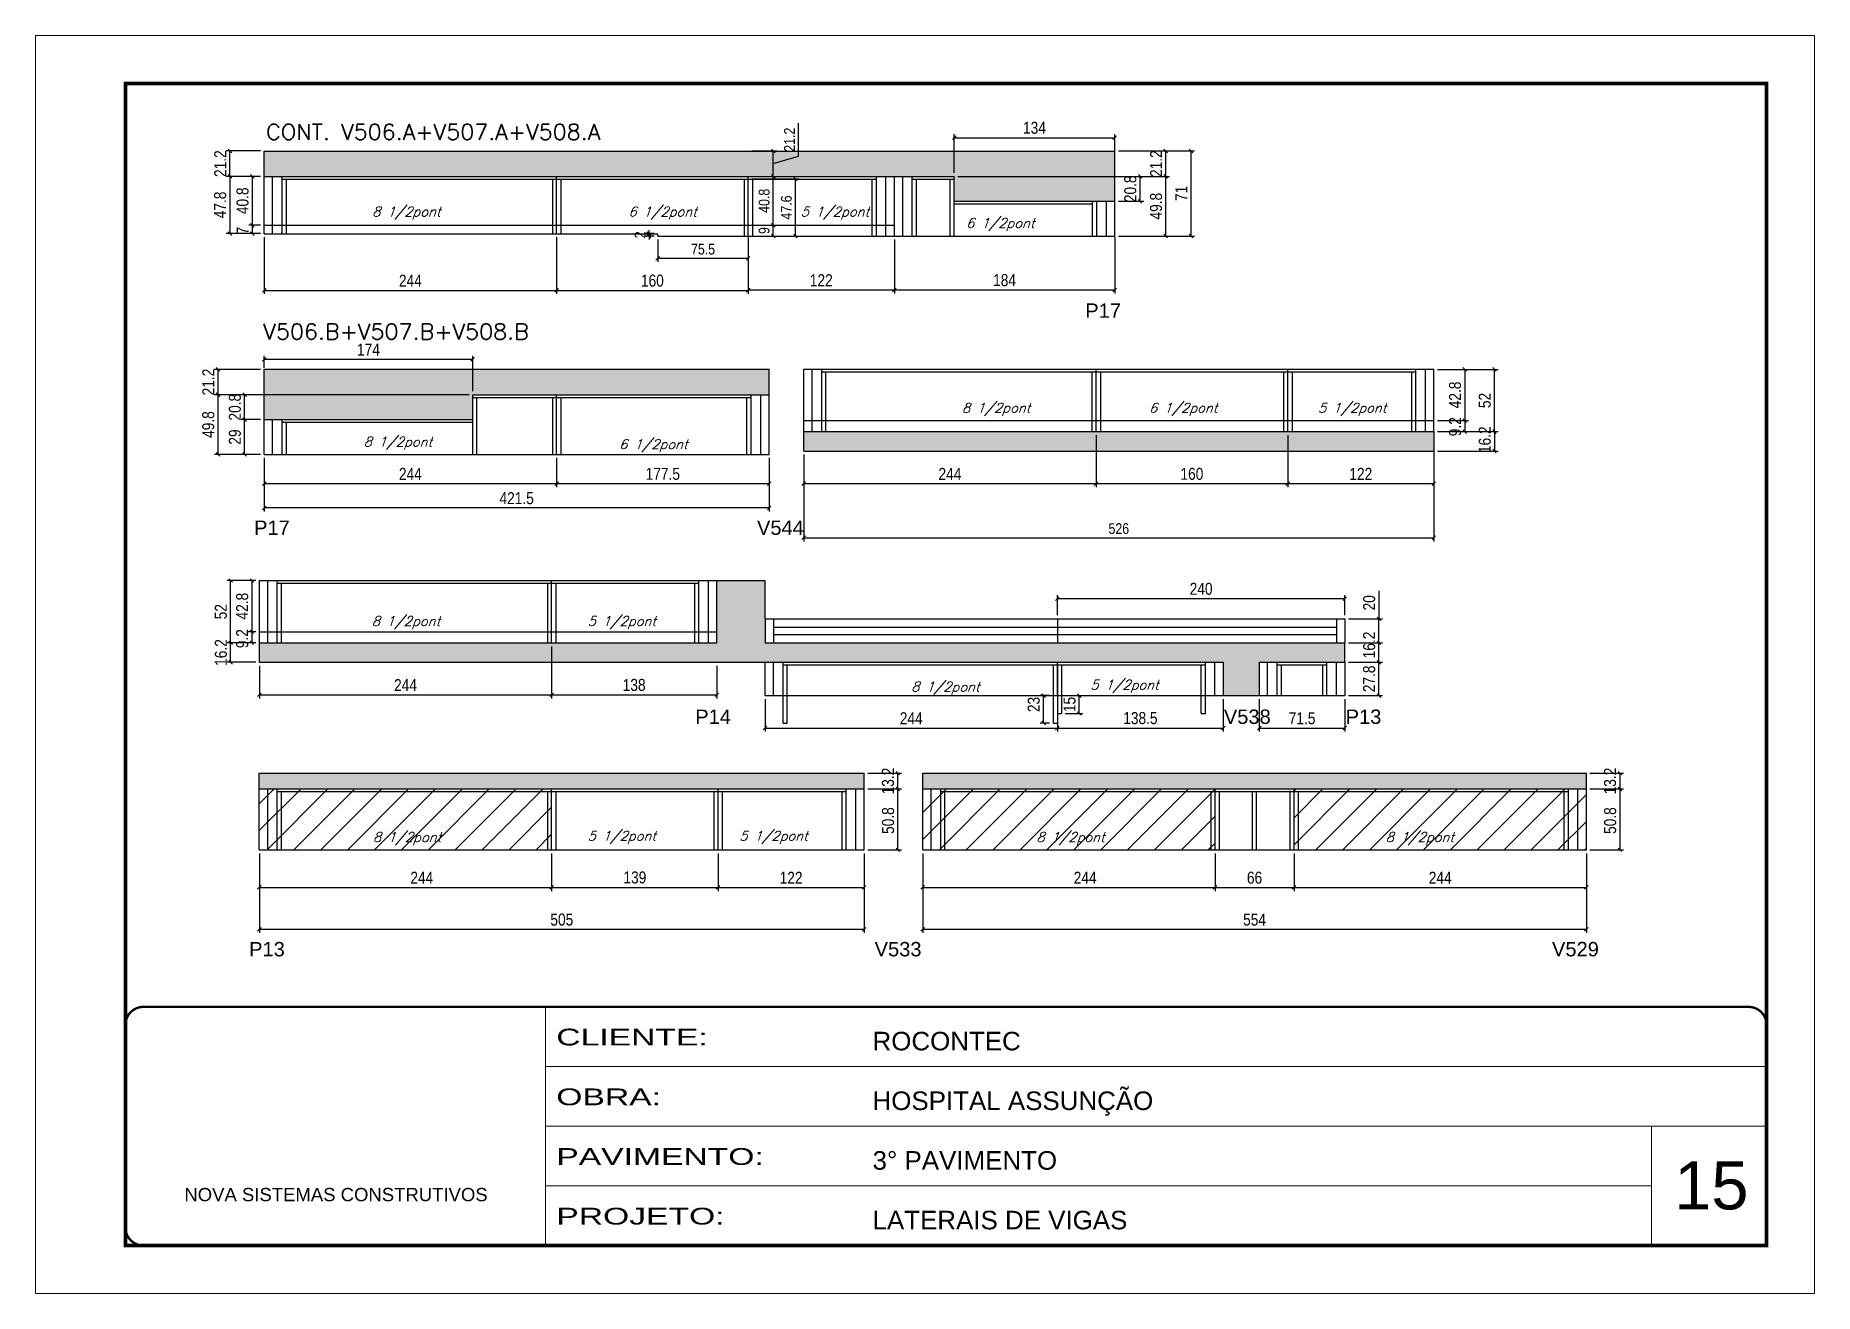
# Model space of a CAD drawing. Extents: x -21493 to -15213, y -12134 to 11887.
# Drawn here: x -18310 to -16825, y 7392 to 8442 of the extents above; entities that cross this region are included whole.
import ezdxf

# ---------------------------------------------------------------- set-up
doc = ezdxf.new("R2010")
doc.units = 0
doc.linetypes.add('CONTINUO', pattern=[0])
doc.linetypes.add('DASHED', pattern=[0.75, 0.5, -0.25])
for name, color, linetype in [('5', 5, 'Continuous'), ('COTA', 241, 'Continuous'), ('Painéis', 200, 'Continuous'), ('SARR_2.2x7', 40, 'Continuous'), ('SARR_3.5x7', 81, 'Continuous'), ('texto', 7, 'Continuous')]:
    doc.layers.add(name, color=color, linetype=linetype)
for name, color, linetype, lineweight in [('CARIMBO', 255, 'Continuous', 9), ('Folhas', 255, 'Continuous', 9), ('Hachura', 251, 'Continuous', 9), ('SARRAFO DE PRESSAO', 251, 'DASHED', 9), ('Texto Seção', 7, 'Continuous', 15)]:
    doc.layers.add(name, color=color, linetype=linetype, lineweight=lineweight)
doc.styles.add('ARIAL', font='arial.ttf')
doc.styles.add('COTA TECNICA', font='techl___.ttf', dxfattribs={"height": 10})
doc.styles.add('COTA TECNICA-50', font='techl___.ttf', dxfattribs={"height": 9})
doc.styles.add('REGUA-120', font='ROMANS.shx', dxfattribs={"height": 15})
doc.styles.add('Romans', font='romans.shx')
doc.styles.get("Standard").update_dxf_attribs({"font": 'arial.ttf'})
doc.styles.add('Tecnologia', font='')
doc.styles.get('Tecnologia').set_extended_font_data('Forgotten Futurist')
doc.dimstyles.new('COTA PAINEL-50', dxfattribs={"dimtxt": 9, "dimasz": 3, "dimexe": 3, "dimexo": 3, "dimgap": 3, "dimtad": 1, "dimdec": 1, "dimzin": 12, "dimdsep": 46, "dimtxsty": 'COTA TECNICA-50', "dimblk1": 'OBLIQUE', "dimblk2": 'OBLIQUE', "dimsah": 1, "dimcen": 0.9, "dimclrd": 4, "dimclre": 4, "dimclrt": 240, "dimadec": 1, "dimazin": 3, "dimtfac": 1, "dimtdec": 1, "dimtmove": 0, "dimatfit": 3, "dimfxl": 1, "dimtolj": 1, "dimtzin": 12, "dimarcsym": 0})
doc.dimstyles.new('PAINEL', dxfattribs={"dimtxt": 10, "dimasz": 3, "dimexe": 3, "dimexo": 3, "dimgap": 3, "dimtad": 1, "dimdec": 1, "dimzin": 12, "dimdsep": 46, "dimtxsty": 'COTA TECNICA', "dimblk1": 'OBLIQUE', "dimblk2": 'OBLIQUE', "dimsah": 1, "dimcen": 0.9, "dimclrd": 4, "dimclre": 4, "dimclrt": 240, "dimadec": 1, "dimazin": 3, "dimtfac": 1, "dimtdec": 1, "dimtmove": 0, "dimatfit": 3, "dimfxl": 1, "dimtolj": 1, "dimtzin": 12, "dimarcsym": 0})
pattern_1 = [(50, (-157018.6976, -20104.0678), (5.46554007, -0.47817257), [0.5715, -6.2865]), (355, (-157018.6976, -20104.068), (-1.05730264, 5.73170536), [0.4572, -5.02921753]), (100.4514447, (-157018.242, -20104.1076), (4.40823741, 5.25353256), [0.48570026, -5.34270734]), (46.1842, (-157018.6976, -20102.544), (8.13237123, -1.26126984), [0.85725, -9.42975]), (96.6355576, (-157018.02, -20102.649), (7.122124, 7.42278374), [0.7285507, -8.01406824]), (351.184151, (-157018.698, -20102.544), (7.122124, 7.42278374), [0.685799, -7.54379196]), (21, (-157017.9356, -20102.9248), (4.54843174, -3.06795595), [0.5715, -6.2865]), (326, (-157017.9356, -20102.925), (1.85406085, 5.52563898), [0.4572, -5.0292]), (71.451445, (-157017.5566, -20103.1804), (6.40249258, 2.45768307), [0.48570026, -5.34269813]), (37.5, (-157018.6976, -20104.0678), (0.092658098, 2.536651166), [0, -4.96824, 0, -5.1054, 0, -5.04825]), (7.5, (-157018.6976, -20104.0678), (2.004589875, 3.005417245), [0, -2.91084, 0, -4.85394, 0, -1.92405]), (327.5, (-157020.3969, -20104.0678), (4.067717855, -0.17186232), [0, -1.905, 0, -5.9436, 0, -7.8867]), (317.5, (-157021.159, -20104.0678), (4.44387544, 0.76279473), [0, -2.4765, 0, -3.94716, 0, -5.6007])]
pattern_2 = [(50, (-157018.6976, -20301.392), (5.46554007, -0.47817257), [0.5715, -6.2865]), (355, (-157018.6976, -20301.392), (-1.05730264, 5.73170536), [0.4572, -5.02921753]), (100.4514447, (-157018.242, -20301.4316), (4.40823741, 5.25353256), [0.48570026, -5.34270734]), (46.1842, (-157018.6976, -20299.868), (8.13237123, -1.26126984), [0.85725, -9.42975]), (96.6355576, (-157018.02, -20299.973), (7.122124, 7.42278374), [0.7285507, -8.01406824]), (351.184151, (-157018.698, -20299.868), (7.122124, 7.42278374), [0.685799, -7.54379196]), (21, (-157017.9356, -20300.249), (4.54843174, -3.06795595), [0.5715, -6.2865]), (326, (-157017.9356, -20300.249), (1.85406085, 5.52563898), [0.4572, -5.0292]), (71.451445, (-157017.5566, -20300.5045), (6.40249258, 2.45768307), [0.48570026, -5.34269813]), (37.5, (-157018.6976, -20301.3918), (0.092658098, 2.536651166), [0, -4.96824, 0, -5.1054, 0, -5.04825]), (7.5, (-157018.6976, -20301.3918), (2.004589875, 3.005417245), [0, -2.91084, 0, -4.85394, 0, -1.92405]), (327.5, (-157020.3969, -20301.3918), (4.067717855, -0.17186232), [0, -1.905, 0, -5.9436, 0, -7.8867]), (317.5, (-157021.159, -20301.3918), (4.44387544, 0.76279473), [0, -2.4765, 0, -3.94716, 0, -5.6007])]
pattern_3 = [(45, (-157018.698, -20301.392), (-11.2253202, 11.2253202), [])]

msp = doc.modelspace()

# ---------------------------------------------------------------- texts
at = {"layer": '5', "linetype": 'Continuous'}
for s, p in [('P17', (-17433.61, 8205.91)), ('P17', (-18127.49, 8024.7)), ('V544', (-17707.68, 8024.7)), ('P14', (-17759.2, 7866.92)), ('V538', (-17317.92, 7866.92)), ('P13', (-17216.25, 7866.92)), ('P13', (-18131.63, 7672.89)), ('V533', (-17609.45, 7672.89)), ('V529', (-17044, 7672.89))]:
    msp.add_text(s, height=12, rotation=0.00004, dxfattribs=at).set_placement(p)
at = {"layer": 'CARIMBO', "style": 'ARIAL'}
msp.add_text('15', height=40, dxfattribs=at).set_placement((-16942.05, 7461.65))
at = {"layer": 'texto', "color": 2, "char_height": 8, "attachment_point": 5, "style": 'Romans'}
for s, insert in [('{\\Q19;\\C256;8 1/2pont}', (-18000.33, 8293.25)), ('{\\Q19;\\C256;6 1/2pont}', (-17786.43, 8293.25)), ('{\\Q19;\\C256;5 1/2pont}', (-17642.57, 8293.25)), ('{\\Q19;\\C256;6 1/2pont}', (-17504.45, 8283.77)), ('{\\Q19;\\C256;8 1/2pont}', (-17508, 8129.4)), ('{\\Q19;\\C256;6 1/2pont}', (-17351.82, 8129.4)), ('{\\Q19;\\C256;5 1/2pont}', (-17210.73, 8129.4)), ('{\\Q19;\\C256;8 1/2pont}', (-18007.39, 8101.2)), ('{\\Q19;\\C256;6 1/2pont}', (-17794.12, 8099.1)), ('{\\Q19;\\C256;8 1/2pont}', (-18000.69, 7951.45)), ('{\\Q19;\\C256;5 1/2pont}', (-17820.52, 7951.45)), ('{\\Q19;\\C256;8 1/2pont}', (-17550.35, 7896.7)), ('{\\Q19;\\C256;5 1/2pont}', (-17400.81, 7898.24)), ('{\\Q19;\\C256;8 1/2pont}', (-17999.74, 7771.12)), ('{\\Q19;\\C256;5 1/2pont}', (-17820.52, 7772.17)), ('{\\Q19;\\C256;5 1/2pont}', (-17693.83, 7772.17)), ('{\\Q19;\\C256;8 1/2pont}', (-17445.88, 7771.12)), ('{\\Q19;\\C256;8 1/2pont}', (-17154.3, 7771.12))]:
    msp.add_mtext(s, dxfattribs=dict(at, insert=insert))
at = {"layer": 'Texto Seção', "style": 'REGUA-120', "width": 1.05}
for s, p in [('CONT. V506.A+V507.A+V508.A', (-18117.44, 8354.57)), ('V506.B+V507.B+V508.B', (-18119.81, 8187.93))]:
    msp.add_text(s, height=13, dxfattribs=at).set_placement(p)

# ---------------------------------------------------------------- blocks, each defined once
blk = doc.blocks.new('_Oblique')
at = {"color": 0, "linetype": 'ByBlock', "lineweight": -2}
blk.add_line((-0.5, -0.5), (0.5, 0.5), dxfattribs=at)
blk = doc.blocks.new('*D1543')
at = {"layer": 'COTA', "color": 4, "lineweight": -2, "ltscale": 25, "transparency": 16777216}
for p, q in [((-18119, 8273.2), (-18119, 8225.8)), ((-17875, 8273.2), (-17875, 8225.8)), ((-18119, 8228.8), (-17875, 8228.8))]:
    blk.add_line(p, q, dxfattribs=at)
at = {"layer": 'Defpoints', "color": 0, "ltscale": 25, "transparency": 16777216}
for p in [(-18119, 8276.2), (-17875, 8276.2), (-17875, 8228.8)]:
    blk.add_point(p, dxfattribs=at)
at = {"layer": 'COTA', "color": 4, "lineweight": -2, "ltscale": 25, "transparency": 16777216, "xscale": 3, "yscale": 3, "zscale": 3, "rotation": 180}
blk.add_blockref('_Oblique', (-18119, 8228.8), dxfattribs=at)
at = {"layer": 'COTA', "color": 4, "lineweight": -2, "ltscale": 25, "transparency": 16777216, "xscale": 3, "yscale": 3, "zscale": 3}
blk.add_blockref('_Oblique', (-17875, 8228.8), dxfattribs=at)
at = {"layer": 'COTA', "color": 240, "ltscale": 25, "transparency": 16777216, "insert": (-17997, 8236.9), "char_height": 10, "attachment_point": 5, "style": 'COTA TECNICA'}
blk.add_mtext('\\A1;244', dxfattribs=at)
blk = doc.blocks.new('*D1544')
at = {"layer": 'COTA', "color": 4, "lineweight": -2, "ltscale": 25, "transparency": 16777216}
for p, q in [((-17540, 8324), (-17384.8, 8324)), ((-17387.8, 8303.2), (-17387.8, 8324)), ((-17406, 8303.2), (-17384.8, 8303.2))]:
    blk.add_line(p, q, dxfattribs=at)
at = {"layer": 'Defpoints', "color": 0, "ltscale": 25, "transparency": 16777216}
for p in [(-17543, 8324), (-17387.8, 8324), (-17409, 8303.2)]:
    blk.add_point(p, dxfattribs=at)
at = {"layer": 'COTA', "color": 4, "lineweight": -2, "ltscale": 25, "transparency": 16777216, "xscale": 3, "yscale": 3, "zscale": 3}
for p, rotation in [((-17387.8, 8324), 90), ((-17387.8, 8303.2), 270)]:
    blk.add_blockref('_Oblique', p, dxfattribs=dict(at, rotation=rotation))
at = {"layer": 'COTA', "color": 240, "ltscale": 25, "transparency": 16777216, "insert": (-17396, 8313.6), "char_height": 10, "attachment_point": 5, "rotation": 90, "style": 'COTA TECNICA'}
blk.add_mtext('\\A1;20.8', dxfattribs=at)
blk = doc.blocks.new('*D1545')
at = {"layer": 'COTA', "color": 4, "lineweight": -2, "ltscale": 25, "transparency": 16777216}
for p, q in [((-17406, 8345.2), (-17342.3, 8345.2)), ((-17345.3, 8274.2), (-17345.3, 8345.2)), ((-17406, 8274.2), (-17342.3, 8274.2))]:
    blk.add_line(p, q, dxfattribs=at)
at = {"layer": 'Defpoints', "color": 0, "ltscale": 25, "transparency": 16777216}
for p in [(-17409, 8345.2), (-17345.3, 8345.2), (-17409, 8274.2)]:
    blk.add_point(p, dxfattribs=at)
at = {"layer": 'COTA', "color": 4, "lineweight": -2, "ltscale": 25, "transparency": 16777216, "xscale": 3, "yscale": 3, "zscale": 3}
for p, rotation in [((-17345.3, 8345.2), 90), ((-17345.3, 8274.2), 270)]:
    blk.add_blockref('_Oblique', p, dxfattribs=dict(at, rotation=rotation))
at = {"layer": 'COTA', "color": 240, "ltscale": 25, "transparency": 16777216, "insert": (-17353.4, 8309.7), "char_height": 10, "attachment_point": 5, "rotation": 90, "style": 'COTA TECNICA'}
blk.add_mtext('\\A1;71', dxfattribs=at)
blk = doc.blocks.new('*D1546')
at = {"layer": 'COTA', "color": 4, "lineweight": -2, "ltscale": 25, "transparency": 16777216}
for p, q in [((-17543, 8327), (-17543, 8359.2)), ((-17543, 8356.2), (-17409, 8356.2)), ((-17409, 8327.2), (-17409, 8359.2))]:
    blk.add_line(p, q, dxfattribs=at)
at = {"layer": 'Defpoints', "color": 0, "ltscale": 25, "transparency": 16777216}
for p in [(-17409, 8356.2), (-17543, 8324), (-17409, 8324.2)]:
    blk.add_point(p, dxfattribs=at)
at = {"layer": 'COTA', "color": 4, "lineweight": -2, "ltscale": 25, "transparency": 16777216, "xscale": 3, "yscale": 3, "zscale": 3, "rotation": 180}
blk.add_blockref('_Oblique', (-17543, 8356.2), dxfattribs=at)
at = {"layer": 'COTA', "color": 4, "lineweight": -2, "ltscale": 25, "transparency": 16777216, "xscale": 3, "yscale": 3, "zscale": 3}
blk.add_blockref('_Oblique', (-17409, 8356.2), dxfattribs=at)
at = {"layer": 'COTA', "color": 240, "ltscale": 25, "transparency": 16777216, "insert": (-17476, 8364.5), "char_height": 10, "attachment_point": 5, "style": 'COTA TECNICA'}
blk.add_mtext('\\A1;134', dxfattribs=at)
blk = doc.blocks.new('*D1547')
at = {"layer": 'COTA', "color": 4, "lineweight": -2, "ltscale": 25, "transparency": 16777216}
for p, q in [((-17875, 8273.2), (-17875, 8225.8)), ((-17715, 8273.2), (-17715, 8225.8)), ((-17875, 8228.8), (-17715, 8228.8))]:
    blk.add_line(p, q, dxfattribs=at)
at = {"layer": 'Defpoints', "color": 0, "ltscale": 25, "transparency": 16777216}
for p in [(-17875, 8276.2), (-17715, 8276.2), (-17715, 8228.8)]:
    blk.add_point(p, dxfattribs=at)
at = {"layer": 'COTA', "color": 4, "lineweight": -2, "ltscale": 25, "transparency": 16777216, "xscale": 3, "yscale": 3, "zscale": 3, "rotation": 180}
blk.add_blockref('_Oblique', (-17875, 8228.8), dxfattribs=at)
at = {"layer": 'COTA', "color": 4, "lineweight": -2, "ltscale": 25, "transparency": 16777216, "xscale": 3, "yscale": 3, "zscale": 3}
blk.add_blockref('_Oblique', (-17715, 8228.8), dxfattribs=at)
at = {"layer": 'COTA', "color": 240, "ltscale": 25, "transparency": 16777216, "insert": (-17795, 8236.9), "char_height": 10, "attachment_point": 5, "style": 'COTA TECNICA'}
blk.add_mtext('\\A1;160', dxfattribs=at)
blk = doc.blocks.new('*D1548')
at = {"layer": 'COTA', "color": 4, "lineweight": -2, "ltscale": 25, "transparency": 16777216}
for p, q in [((-17715, 8271.2), (-17715, 8226.2)), ((-17593, 8271.2), (-17593, 8226.2)), ((-17715, 8229.2), (-17593, 8229.2))]:
    blk.add_line(p, q, dxfattribs=at)
at = {"layer": 'Defpoints', "color": 0, "ltscale": 25, "transparency": 16777216}
for p in [(-17715, 8274.2), (-17593, 8274.2), (-17593, 8229.2)]:
    blk.add_point(p, dxfattribs=at)
at = {"layer": 'COTA', "color": 4, "lineweight": -2, "ltscale": 25, "transparency": 16777216, "xscale": 3, "yscale": 3, "zscale": 3, "rotation": 180}
blk.add_blockref('_Oblique', (-17715, 8229.2), dxfattribs=at)
at = {"layer": 'COTA', "color": 4, "lineweight": -2, "ltscale": 25, "transparency": 16777216, "xscale": 3, "yscale": 3, "zscale": 3}
blk.add_blockref('_Oblique', (-17593, 8229.2), dxfattribs=at)
at = {"layer": 'COTA', "color": 240, "ltscale": 25, "transparency": 16777216, "insert": (-17654, 8237.3), "char_height": 10, "attachment_point": 5, "style": 'COTA TECNICA'}
blk.add_mtext('\\A1;122', dxfattribs=at)
blk = doc.blocks.new('*D1549')
at = {"layer": 'COTA', "color": 4, "lineweight": -2, "ltscale": 25, "transparency": 16777216}
for p, q in [((-17409, 8273.2), (-17409, 8226.2)), ((-17593, 8271.2), (-17593, 8226.2)), ((-17593, 8229.2), (-17409, 8229.2))]:
    blk.add_line(p, q, dxfattribs=at)
at = {"layer": 'Defpoints', "color": 0, "ltscale": 25, "transparency": 16777216}
for p in [(-17593, 8274.2), (-17409, 8276.2), (-17409, 8229.2)]:
    blk.add_point(p, dxfattribs=at)
at = {"layer": 'COTA', "color": 4, "lineweight": -2, "ltscale": 25, "transparency": 16777216, "xscale": 3, "yscale": 3, "zscale": 3, "rotation": 180}
blk.add_blockref('_Oblique', (-17593, 8229.2), dxfattribs=at)
at = {"layer": 'COTA', "color": 4, "lineweight": -2, "ltscale": 25, "transparency": 16777216, "xscale": 3, "yscale": 3, "zscale": 3}
blk.add_blockref('_Oblique', (-17409, 8229.2), dxfattribs=at)
at = {"layer": 'COTA', "color": 240, "ltscale": 25, "transparency": 16777216, "insert": (-17501, 8237.3), "char_height": 10, "attachment_point": 5, "style": 'COTA TECNICA'}
blk.add_mtext('\\A1;184', dxfattribs=at)
blk = doc.blocks.new('*D1595')
at = {"layer": 'COTA', "color": 4, "lineweight": -2, "ltscale": 25, "transparency": 16777216}
for p, q in [((-18122, 8324), (-18150.7, 8324)), ((-18147.7, 8324), (-18147.7, 8276.2)), ((-18122, 8276.2), (-18150.7, 8276.2))]:
    blk.add_line(p, q, dxfattribs=at)
at = {"layer": 'Defpoints', "color": 0, "ltscale": 25, "transparency": 16777216}
for p in [(-18119, 8324), (-18147.7, 8276.2), (-18119, 8276.2)]:
    blk.add_point(p, dxfattribs=at)
at = {"layer": 'COTA', "color": 4, "lineweight": -2, "ltscale": 25, "transparency": 16777216, "xscale": 3, "yscale": 3, "zscale": 3}
for p, rotation in [((-18147.7, 8324), 90), ((-18147.7, 8276.2), 270)]:
    blk.add_blockref('_Oblique', p, dxfattribs=dict(at, rotation=rotation))
at = {"layer": 'COTA', "color": 240, "ltscale": 25, "transparency": 16777216, "insert": (-18155.8, 8300.1), "char_height": 10, "attachment_point": 5, "rotation": 90, "style": 'COTA TECNICA'}
blk.add_mtext('\\A1;47.8', dxfattribs=at)
blk = doc.blocks.new('*D1596')
at = {"layer": 'COTA', "color": 4, "lineweight": -2, "ltscale": 25, "transparency": 16777216}
for p, q in [((-18122, 8345.2), (-18150.7, 8345.2)), ((-18147.7, 8324), (-18147.7, 8345.2)), ((-18122, 8324), (-18150.7, 8324))]:
    blk.add_line(p, q, dxfattribs=at)
at = {"layer": 'Defpoints', "color": 0, "ltscale": 25, "transparency": 16777216}
for p in [(-18147.7, 8345.2), (-18119, 8345.2), (-18119, 8324)]:
    blk.add_point(p, dxfattribs=at)
at = {"layer": 'COTA', "color": 4, "lineweight": -2, "ltscale": 25, "transparency": 16777216, "xscale": 3, "yscale": 3, "zscale": 3}
for p, rotation in [((-18147.7, 8345.2), 90), ((-18147.7, 8324), 270)]:
    blk.add_blockref('_Oblique', p, dxfattribs=dict(at, rotation=rotation))
at = {"layer": 'COTA', "color": 240, "ltscale": 25, "transparency": 16777216, "insert": (-18155.7, 8334.6), "char_height": 10, "attachment_point": 5, "rotation": 90, "style": 'COTA TECNICA'}
blk.add_mtext('\\A1;21.2', dxfattribs=at)
blk = doc.blocks.new('*D1597')
at = {"layer": 'COTA', "color": 4, "lineweight": -2, "ltscale": 25, "transparency": 16777216}
for p, q in [((-18122, 8324), (-18132, 8324)), ((-18129, 8324), (-18129, 8283.2)), ((-18122, 8283.2), (-18132, 8283.2))]:
    blk.add_line(p, q, dxfattribs=at)
at = {"layer": 'Defpoints', "color": 0, "ltscale": 25, "transparency": 16777216}
for p in [(-18119, 8324), (-18129, 8283.2), (-18119, 8283.2)]:
    blk.add_point(p, dxfattribs=at)
at = {"layer": 'COTA', "color": 4, "lineweight": -2, "ltscale": 25, "transparency": 16777216, "xscale": 3, "yscale": 3, "zscale": 3}
for p, rotation in [((-18129, 8324), 90), ((-18129, 8283.2), 270)]:
    blk.add_blockref('_Oblique', p, dxfattribs=dict(at, rotation=rotation))
at = {"layer": 'COTA', "color": 240, "ltscale": 25, "transparency": 16777216, "insert": (-18137.1, 8303.6), "char_height": 10, "attachment_point": 5, "rotation": 90, "style": 'COTA TECNICA'}
blk.add_mtext('\\A1;40.8', dxfattribs=at)
blk = doc.blocks.new('*D1598')
at = {"layer": 'COTA', "color": 4, "lineweight": -2, "ltscale": 25, "transparency": 16777216}
for p, q in [((-18122, 8283.2), (-18132, 8283.2)), ((-18122, 8276.2), (-18132, 8276.2)), ((-18129, 8283.2), (-18129, 8276.2))]:
    blk.add_line(p, q, dxfattribs=at)
at = {"layer": 'Defpoints', "color": 0, "ltscale": 25, "transparency": 16777216}
for p in [(-18129, 8276.2), (-18119, 8283.2), (-18119, 8276.2)]:
    blk.add_point(p, dxfattribs=at)
at = {"layer": 'COTA', "color": 4, "lineweight": -2, "ltscale": 25, "transparency": 16777216, "xscale": 3, "yscale": 3, "zscale": 3}
for p, rotation in [((-18129, 8283.2), 90), ((-18129, 8276.2), 270)]:
    blk.add_blockref('_Oblique', p, dxfattribs=dict(at, rotation=rotation))
at = {"layer": 'COTA', "color": 240, "ltscale": 25, "transparency": 16777216, "insert": (-18137.1, 8278.7), "char_height": 10, "attachment_point": 5, "rotation": 90, "style": 'COTA TECNICA'}
blk.add_mtext('\\A1;7', dxfattribs=at)
blk = doc.blocks.new('*D1284')
at = {"layer": 'COTA', "color": 4, "lineweight": -2, "ltscale": 25, "transparency": 16777216}
for p, q in [((-17540, 8324), (-17363.4, 8324)), ((-17366.4, 8274.2), (-17366.4, 8324)), ((-17406, 8274.2), (-17363.4, 8274.2))]:
    blk.add_line(p, q, dxfattribs=at)
at = {"layer": 'Defpoints', "color": 0, "ltscale": 25, "transparency": 16777216}
for p in [(-17543, 8324), (-17366.4, 8324), (-17409, 8274.2)]:
    blk.add_point(p, dxfattribs=at)
at = {"layer": 'COTA', "color": 4, "lineweight": -2, "ltscale": 25, "transparency": 16777216, "xscale": 3, "yscale": 3, "zscale": 3}
for p, rotation in [((-17366.4, 8324), 90), ((-17366.4, 8274.2), 270)]:
    blk.add_blockref('_Oblique', p, dxfattribs=dict(at, rotation=rotation))
at = {"layer": 'COTA', "color": 240, "ltscale": 25, "transparency": 16777216, "insert": (-17374.5, 8299.1), "char_height": 10, "attachment_point": 5, "rotation": 90, "style": 'COTA TECNICA'}
blk.add_mtext('\\A1;49.8', dxfattribs=at)
blk = doc.blocks.new('*D1602')
at = {"layer": 'COTA', "color": 4, "lineweight": -2, "ltscale": 25, "transparency": 16777216}
for p, q in [((-17406, 8345.2), (-17363.4, 8345.2)), ((-17366.4, 8324), (-17366.4, 8345.2)), ((-17540, 8324), (-17363.4, 8324))]:
    blk.add_line(p, q, dxfattribs=at)
at = {"layer": 'Defpoints', "color": 0, "ltscale": 25, "transparency": 16777216}
for p in [(-17409, 8345.2), (-17366.4, 8345.2), (-17543, 8324)]:
    blk.add_point(p, dxfattribs=at)
at = {"layer": 'COTA', "color": 4, "lineweight": -2, "ltscale": 25, "transparency": 16777216, "xscale": 3, "yscale": 3, "zscale": 3}
for p, rotation in [((-17366.4, 8345.2), 90), ((-17366.4, 8324), 270)]:
    blk.add_blockref('_Oblique', p, dxfattribs=dict(at, rotation=rotation))
at = {"layer": 'COTA', "color": 240, "ltscale": 25, "transparency": 16777216, "insert": (-17374.5, 8334.6), "char_height": 10, "attachment_point": 5, "rotation": 90, "style": 'COTA TECNICA'}
blk.add_mtext('\\A1;21.2', dxfattribs=at)
blk = doc.blocks.new('*D1570')
at = {"layer": 'COTA', "color": 4, "lineweight": -2, "ltscale": 25, "transparency": 16777216}
for p, q in [((-18119, 8088.9), (-18119, 8064.5)), ((-17875, 8088.9), (-17875, 8064.5)), ((-18119, 8067.5), (-17875, 8067.5))]:
    blk.add_line(p, q, dxfattribs=at)
at = {"layer": 'Defpoints', "color": 0, "ltscale": 25, "transparency": 16777216}
for p in [(-18119, 8091.9), (-17875, 8091.9), (-17875, 8067.5)]:
    blk.add_point(p, dxfattribs=at)
at = {"layer": 'COTA', "color": 4, "lineweight": -2, "ltscale": 25, "transparency": 16777216, "xscale": 3, "yscale": 3, "zscale": 3, "rotation": 180}
blk.add_blockref('_Oblique', (-18119, 8067.5), dxfattribs=at)
at = {"layer": 'COTA', "color": 4, "lineweight": -2, "ltscale": 25, "transparency": 16777216, "xscale": 3, "yscale": 3, "zscale": 3}
blk.add_blockref('_Oblique', (-17875, 8067.5), dxfattribs=at)
at = {"layer": 'COTA', "color": 240, "ltscale": 25, "transparency": 16777216, "insert": (-17997, 8075.6), "char_height": 10, "attachment_point": 5, "style": 'COTA TECNICA'}
blk.add_mtext('\\A1;244', dxfattribs=at)
blk = doc.blocks.new('*D1571')
at = {"layer": 'COTA', "color": 4, "lineweight": -2, "ltscale": 25, "transparency": 16777216}
for p, q in [((-17875, 8088.9), (-17875, 8064.5)), ((-17697.5, 8088.9), (-17697.5, 8064.5)), ((-17875, 8067.5), (-17697.5, 8067.5))]:
    blk.add_line(p, q, dxfattribs=at)
at = {"layer": 'Defpoints', "color": 0, "ltscale": 25, "transparency": 16777216}
for p in [(-17875, 8091.9), (-17697.5, 8091.9), (-17697.5, 8067.5)]:
    blk.add_point(p, dxfattribs=at)
at = {"layer": 'COTA', "color": 4, "lineweight": -2, "ltscale": 25, "transparency": 16777216, "xscale": 3, "yscale": 3, "zscale": 3, "rotation": 180}
blk.add_blockref('_Oblique', (-17875, 8067.5), dxfattribs=at)
at = {"layer": 'COTA', "color": 4, "lineweight": -2, "ltscale": 25, "transparency": 16777216, "xscale": 3, "yscale": 3, "zscale": 3}
blk.add_blockref('_Oblique', (-17697.5, 8067.5), dxfattribs=at)
at = {"layer": 'COTA', "color": 240, "ltscale": 25, "transparency": 16777216, "insert": (-17786.3, 8075.6), "char_height": 10, "attachment_point": 5, "style": 'COTA TECNICA'}
blk.add_mtext('\\A1;177.5', dxfattribs=at)
blk = doc.blocks.new('*D1572')
at = {"layer": 'COTA', "color": 4, "lineweight": -2, "ltscale": 25, "transparency": 16777216}
for p, q in [((-18119, 8088.9), (-18119, 8044.2)), ((-17697.5, 8088.9), (-17697.5, 8044.2)), ((-17697.5, 8047.2), (-18119, 8047.2))]:
    blk.add_line(p, q, dxfattribs=at)
at = {"layer": 'Defpoints', "color": 0, "ltscale": 25, "transparency": 16777216}
for p in [(-18119, 8091.9), (-17697.5, 8091.9), (-18119, 8047.2)]:
    blk.add_point(p, dxfattribs=at)
at = {"layer": 'COTA', "color": 4, "lineweight": -2, "ltscale": 25, "transparency": 16777216, "xscale": 3, "yscale": 3, "zscale": 3, "rotation": 180}
blk.add_blockref('_Oblique', (-18119, 8047.2), dxfattribs=at)
at = {"layer": 'COTA', "color": 4, "lineweight": -2, "ltscale": 25, "transparency": 16777216, "xscale": 3, "yscale": 3, "zscale": 3}
blk.add_blockref('_Oblique', (-17697.5, 8047.2), dxfattribs=at)
at = {"layer": 'COTA', "color": 240, "ltscale": 25, "transparency": 16777216, "insert": (-17908.3, 8055.3), "char_height": 10, "attachment_point": 5, "style": 'COTA TECNICA'}
blk.add_mtext('\\A1;421.5', dxfattribs=at)
blk = doc.blocks.new('*D1573')
at = {"layer": 'COTA', "color": 4, "lineweight": -2, "ltscale": 25, "transparency": 16777216}
for p, q in [((-18122, 8120.9), (-18138.4, 8120.9)), ((-18135.4, 8091.9), (-18135.4, 8120.9)), ((-18122, 8091.9), (-18138.4, 8091.9))]:
    blk.add_line(p, q, dxfattribs=at)
at = {"layer": 'Defpoints', "color": 0, "ltscale": 25, "transparency": 16777216}
for p in [(-18135.4, 8120.9), (-18119, 8120.9), (-18119, 8091.9)]:
    blk.add_point(p, dxfattribs=at)
at = {"layer": 'COTA', "color": 4, "lineweight": -2, "ltscale": 25, "transparency": 16777216, "xscale": 3, "yscale": 3, "zscale": 3}
for p, rotation in [((-18135.4, 8120.9), 90), ((-18135.4, 8091.9), 270)]:
    blk.add_blockref('_Oblique', p, dxfattribs=dict(at, rotation=rotation))
at = {"layer": 'COTA', "color": 240, "ltscale": 25, "transparency": 16777216, "insert": (-18143.5, 8106.4), "char_height": 10, "attachment_point": 5, "rotation": 90, "style": 'COTA TECNICA'}
blk.add_mtext('\\A1;29', dxfattribs=at)
blk = doc.blocks.new('*D1272')
at = {"layer": 'COTA', "color": 4, "lineweight": -2, "ltscale": 25, "transparency": 16777216}
for p, q in [((-17948, 8141.7), (-18138.4, 8141.7)), ((-18135.4, 8120.9), (-18135.4, 8141.7)), ((-18122, 8120.9), (-18138.4, 8120.9))]:
    blk.add_line(p, q, dxfattribs=at)
at = {"layer": 'Defpoints', "color": 0, "ltscale": 25, "transparency": 16777216}
for p in [(-18135.4, 8141.7), (-17945, 8141.7), (-18119, 8120.9)]:
    blk.add_point(p, dxfattribs=at)
at = {"layer": 'COTA', "color": 4, "lineweight": -2, "ltscale": 25, "transparency": 16777216, "xscale": 3, "yscale": 3, "zscale": 3}
for p, rotation in [((-18135.4, 8141.7), 90), ((-18135.4, 8120.9), 270)]:
    blk.add_blockref('_Oblique', p, dxfattribs=dict(at, rotation=rotation))
at = {"layer": 'COTA', "color": 240, "ltscale": 25, "transparency": 16777216, "insert": (-18143.5, 8131.3), "char_height": 10, "attachment_point": 5, "rotation": 90, "style": 'COTA TECNICA'}
blk.add_mtext('\\A1;20.8', dxfattribs=at)
blk = doc.blocks.new('*D1574')
at = {"layer": 'COTA', "color": 4, "lineweight": -2, "ltscale": 25, "transparency": 16777216}
for p, q in [((-18119, 8164.2), (-18119, 8174.3)), ((-18119, 8171.3), (-17945, 8171.3)), ((-17945, 8144.7), (-17945, 8174.3))]:
    blk.add_line(p, q, dxfattribs=at)
at = {"layer": 'Defpoints', "color": 0, "ltscale": 25, "transparency": 16777216}
for p in [(-17945, 8171.3), (-18119, 8161.2), (-17945, 8141.7)]:
    blk.add_point(p, dxfattribs=at)
at = {"layer": 'COTA', "color": 4, "lineweight": -2, "ltscale": 25, "transparency": 16777216, "xscale": 3, "yscale": 3, "zscale": 3, "rotation": 180}
blk.add_blockref('_Oblique', (-18119, 8171.3), dxfattribs=at)
at = {"layer": 'COTA', "color": 4, "lineweight": -2, "ltscale": 25, "transparency": 16777216, "xscale": 3, "yscale": 3, "zscale": 3}
blk.add_blockref('_Oblique', (-17945, 8171.3), dxfattribs=at)
at = {"layer": 'COTA', "color": 240, "ltscale": 25, "transparency": 16777216, "insert": (-18032, 8179.4), "char_height": 10, "attachment_point": 5, "style": 'COTA TECNICA'}
blk.add_mtext('\\A1;174', dxfattribs=at)
blk = doc.blocks.new('*D1575')
at = {"layer": 'COTA', "color": 4, "lineweight": -2, "ltscale": 25, "transparency": 16777216}
for p, q in [((-17948, 8141.7), (-18160.6, 8141.7)), ((-18157.6, 8091.9), (-18157.6, 8141.7)), ((-18122, 8091.9), (-18160.6, 8091.9))]:
    blk.add_line(p, q, dxfattribs=at)
at = {"layer": 'Defpoints', "color": 0, "ltscale": 25, "transparency": 16777216}
for p in [(-18157.6, 8141.7), (-17945, 8141.7), (-18119, 8091.9)]:
    blk.add_point(p, dxfattribs=at)
at = {"layer": 'COTA', "color": 4, "lineweight": -2, "ltscale": 25, "transparency": 16777216, "xscale": 3, "yscale": 3, "zscale": 3}
for p, rotation in [((-18157.6, 8141.7), 90), ((-18157.6, 8091.9), 270)]:
    blk.add_blockref('_Oblique', p, dxfattribs=dict(at, rotation=rotation))
at = {"layer": 'COTA', "color": 240, "ltscale": 25, "transparency": 16777216, "insert": (-18165.7, 8116.8), "char_height": 10, "attachment_point": 5, "rotation": 90, "style": 'COTA TECNICA'}
blk.add_mtext('\\A1;49.8', dxfattribs=at)
blk = doc.blocks.new('*D1576')
at = {"layer": 'COTA', "color": 4, "lineweight": -2, "ltscale": 25, "transparency": 16777216}
for p, q in [((-18122, 8162.9), (-18160.6, 8162.9)), ((-18157.6, 8141.7), (-18157.6, 8162.9)), ((-17948, 8141.7), (-18160.6, 8141.7))]:
    blk.add_line(p, q, dxfattribs=at)
at = {"layer": 'Defpoints', "color": 0, "ltscale": 25, "transparency": 16777216}
for p in [(-18157.6, 8162.9), (-18119, 8162.9), (-17945, 8141.7)]:
    blk.add_point(p, dxfattribs=at)
at = {"layer": 'COTA', "color": 4, "lineweight": -2, "ltscale": 25, "transparency": 16777216, "xscale": 3, "yscale": 3, "zscale": 3}
for p, rotation in [((-18157.6, 8162.9), 90), ((-18157.6, 8141.7), 270)]:
    blk.add_blockref('_Oblique', p, dxfattribs=dict(at, rotation=rotation))
at = {"layer": 'COTA', "color": 240, "ltscale": 25, "transparency": 16777216, "insert": (-18165.7, 8152.3), "char_height": 10, "attachment_point": 5, "rotation": 90, "style": 'COTA TECNICA'}
blk.add_mtext('\\A1;21.2', dxfattribs=at)
blk = doc.blocks.new('*D1577')
at = {"layer": 'COTA', "color": 4, "lineweight": -2, "ltscale": 25, "transparency": 16777216}
for p, q in [((-17424.6, 8107.9), (-17424.6, 8064.5)), ((-17668.6, 8091.7), (-17668.6, 8064.5)), ((-17668.6, 8067.5), (-17424.6, 8067.5))]:
    blk.add_line(p, q, dxfattribs=at)
at = {"layer": 'Defpoints', "color": 0, "ltscale": 25, "transparency": 16777216}
for p in [(-17424.6, 8110.9), (-17668.6, 8094.7), (-17424.6, 8067.5)]:
    blk.add_point(p, dxfattribs=at)
at = {"layer": 'COTA', "color": 4, "lineweight": -2, "ltscale": 25, "transparency": 16777216, "xscale": 3, "yscale": 3, "zscale": 3, "rotation": 180}
blk.add_blockref('_Oblique', (-17668.6, 8067.5), dxfattribs=at)
at = {"layer": 'COTA', "color": 4, "lineweight": -2, "ltscale": 25, "transparency": 16777216, "xscale": 3, "yscale": 3, "zscale": 3}
blk.add_blockref('_Oblique', (-17424.6, 8067.5), dxfattribs=at)
at = {"layer": 'COTA', "color": 240, "ltscale": 25, "transparency": 16777216, "insert": (-17546.6, 8075.6), "char_height": 10, "attachment_point": 5, "style": 'COTA TECNICA'}
blk.add_mtext('\\A1;244', dxfattribs=at)
blk = doc.blocks.new('*D1273')
at = {"layer": 'COTA', "color": 4, "lineweight": -2, "ltscale": 25, "transparency": 16777216}
for p, q in [((-17264.6, 8107.9), (-17264.6, 8064.5)), ((-17142.6, 8107.9), (-17142.6, 8064.5)), ((-17264.6, 8067.5), (-17142.6, 8067.5))]:
    blk.add_line(p, q, dxfattribs=at)
at = {"layer": 'Defpoints', "color": 0, "ltscale": 25, "transparency": 16777216}
for p in [(-17264.6, 8110.9), (-17142.6, 8110.9), (-17142.6, 8067.5)]:
    blk.add_point(p, dxfattribs=at)
at = {"layer": 'COTA', "color": 4, "lineweight": -2, "ltscale": 25, "transparency": 16777216, "xscale": 3, "yscale": 3, "zscale": 3, "rotation": 180}
blk.add_blockref('_Oblique', (-17264.6, 8067.5), dxfattribs=at)
at = {"layer": 'COTA', "color": 4, "lineweight": -2, "ltscale": 25, "transparency": 16777216, "xscale": 3, "yscale": 3, "zscale": 3}
blk.add_blockref('_Oblique', (-17142.6, 8067.5), dxfattribs=at)
at = {"layer": 'COTA', "color": 240, "ltscale": 25, "transparency": 16777216, "insert": (-17203.6, 8075.6), "char_height": 10, "attachment_point": 5, "style": 'COTA TECNICA'}
blk.add_mtext('\\A1;122', dxfattribs=at)
blk = doc.blocks.new('*D1578')
at = {"layer": 'COTA', "color": 4, "lineweight": -2, "ltscale": 25, "transparency": 16777216}
for p, q in [((-17879.1, 7931.6), (-17879.1, 7888.2)), ((-18123.1, 7915.4), (-18123.1, 7888.2)), ((-18123.1, 7891.2), (-17879.1, 7891.2))]:
    blk.add_line(p, q, dxfattribs=at)
at = {"layer": 'Defpoints', "color": 0, "ltscale": 25, "transparency": 16777216}
for p in [(-17879.1, 7934.6), (-18123.1, 7918.4), (-17879.1, 7891.2)]:
    blk.add_point(p, dxfattribs=at)
at = {"layer": 'COTA', "color": 4, "lineweight": -2, "ltscale": 25, "transparency": 16777216, "xscale": 3, "yscale": 3, "zscale": 3, "rotation": 180}
blk.add_blockref('_Oblique', (-18123.1, 7891.2), dxfattribs=at)
at = {"layer": 'COTA', "color": 4, "lineweight": -2, "ltscale": 25, "transparency": 16777216, "xscale": 3, "yscale": 3, "zscale": 3}
blk.add_blockref('_Oblique', (-17879.1, 7891.2), dxfattribs=at)
at = {"layer": 'COTA', "color": 240, "ltscale": 25, "transparency": 16777216, "insert": (-18001.1, 7899.3), "char_height": 10, "attachment_point": 5, "style": 'COTA TECNICA'}
blk.add_mtext('\\A1;244', dxfattribs=at)
blk = doc.blocks.new('*D1579')
at = {"layer": 'COTA', "color": 4, "lineweight": -2, "ltscale": 25, "transparency": 16777216}
for p, q in [((-17879.1, 7931.6), (-17879.1, 7888.2)), ((-17741.2, 7915.4), (-17741.2, 7888.2)), ((-17879.1, 7891.2), (-17741.2, 7891.2))]:
    blk.add_line(p, q, dxfattribs=at)
at = {"layer": 'Defpoints', "color": 0, "ltscale": 25, "transparency": 16777216}
for p in [(-17879.1, 7934.6), (-17741.2, 7918.4), (-17741.2, 7891.2)]:
    blk.add_point(p, dxfattribs=at)
at = {"layer": 'COTA', "color": 4, "lineweight": -2, "ltscale": 25, "transparency": 16777216, "xscale": 3, "yscale": 3, "zscale": 3, "rotation": 180}
blk.add_blockref('_Oblique', (-17879.1, 7891.2), dxfattribs=at)
at = {"layer": 'COTA', "color": 4, "lineweight": -2, "ltscale": 25, "transparency": 16777216, "xscale": 3, "yscale": 3, "zscale": 3}
blk.add_blockref('_Oblique', (-17741.2, 7891.2), dxfattribs=at)
at = {"layer": 'COTA', "color": 240, "ltscale": 25, "transparency": 16777216, "insert": (-17810.2, 7899.4), "char_height": 10, "attachment_point": 5, "style": 'COTA TECNICA'}
blk.add_mtext('\\A1;138', dxfattribs=at)
blk = doc.blocks.new('*D1580')
at = {"layer": 'COTA', "color": 4, "lineweight": -2, "ltscale": 25, "transparency": 16777216}
for p, q in [((-17424.6, 8107.9), (-17424.6, 8064.5)), ((-17264.6, 8107.9), (-17264.6, 8064.5)), ((-17424.6, 8067.5), (-17264.6, 8067.5))]:
    blk.add_line(p, q, dxfattribs=at)
at = {"layer": 'Defpoints', "color": 0, "ltscale": 25, "transparency": 16777216}
for p in [(-17424.6, 8110.9), (-17264.6, 8110.9), (-17264.6, 8067.5)]:
    blk.add_point(p, dxfattribs=at)
at = {"layer": 'COTA', "color": 4, "lineweight": -2, "ltscale": 25, "transparency": 16777216, "xscale": 3, "yscale": 3, "zscale": 3, "rotation": 180}
blk.add_blockref('_Oblique', (-17424.6, 8067.5), dxfattribs=at)
at = {"layer": 'COTA', "color": 4, "lineweight": -2, "ltscale": 25, "transparency": 16777216, "xscale": 3, "yscale": 3, "zscale": 3}
blk.add_blockref('_Oblique', (-17264.6, 8067.5), dxfattribs=at)
at = {"layer": 'COTA', "color": 240, "ltscale": 25, "transparency": 16777216, "insert": (-17344.6, 8075.6), "char_height": 10, "attachment_point": 5, "style": 'COTA TECNICA'}
blk.add_mtext('\\A1;160', dxfattribs=at)
blk = doc.blocks.new('*D1581')
at = {"layer": 'COTA', "color": 4, "lineweight": -2, "ltscale": 25, "transparency": 16777216}
for p, q in [((-18126.1, 7986.6), (-18150.1, 7986.6)), ((-18147.1, 7934.6), (-18147.1, 7986.6)), ((-18126.1, 7934.6), (-18150.1, 7934.6))]:
    blk.add_line(p, q, dxfattribs=at)
at = {"layer": 'Defpoints', "color": 0, "ltscale": 25, "transparency": 16777216}
for p in [(-18147.1, 7986.6), (-18123.1, 7986.6), (-18123.1, 7934.6)]:
    blk.add_point(p, dxfattribs=at)
at = {"layer": 'COTA', "color": 4, "lineweight": -2, "ltscale": 25, "transparency": 16777216, "xscale": 3, "yscale": 3, "zscale": 3}
for p, rotation in [((-18147.1, 7986.6), 90), ((-18147.1, 7934.6), 270)]:
    blk.add_blockref('_Oblique', p, dxfattribs=dict(at, rotation=rotation))
at = {"layer": 'COTA', "color": 240, "ltscale": 25, "transparency": 16777216, "insert": (-18155.2, 7960.6), "char_height": 10, "attachment_point": 5, "rotation": 90, "style": 'COTA TECNICA'}
blk.add_mtext('\\A1;52', dxfattribs=at)
blk = doc.blocks.new('*D1582')
at = {"layer": 'COTA', "color": 4, "lineweight": -2, "ltscale": 25, "transparency": 16777216}
for p, q in [((-18126.1, 7986.6), (-18132.4, 7986.6)), ((-18129.4, 7986.6), (-18129.4, 7943.8)), ((-18126.1, 7943.8), (-18132.4, 7943.8))]:
    blk.add_line(p, q, dxfattribs=at)
at = {"layer": 'Defpoints', "color": 0, "ltscale": 25, "transparency": 16777216}
for p in [(-18123.1, 7986.6), (-18129.4, 7943.8), (-18123.1, 7943.8)]:
    blk.add_point(p, dxfattribs=at)
at = {"layer": 'COTA', "color": 4, "lineweight": -2, "ltscale": 25, "transparency": 16777216, "xscale": 3, "yscale": 3, "zscale": 3}
for p, rotation in [((-18129.4, 7986.6), 90), ((-18129.4, 7943.8), 270)]:
    blk.add_blockref('_Oblique', p, dxfattribs=dict(at, rotation=rotation))
at = {"layer": 'COTA', "color": 240, "ltscale": 25, "transparency": 16777216, "insert": (-18137.4, 7965.2), "char_height": 10, "attachment_point": 5, "rotation": 90, "style": 'COTA TECNICA'}
blk.add_mtext('\\A1;42.8', dxfattribs=at)
blk = doc.blocks.new('*D1583')
at = {"layer": 'COTA', "color": 4, "lineweight": -2, "ltscale": 25, "transparency": 16777216}
for p, q in [((-18126.1, 7943.8), (-18132.4, 7943.8)), ((-18126.1, 7934.6), (-18132.4, 7934.6)), ((-18129.4, 7943.8), (-18129.4, 7934.6))]:
    blk.add_line(p, q, dxfattribs=at)
at = {"layer": 'Defpoints', "color": 0, "ltscale": 25, "transparency": 16777216}
for p in [(-18129.4, 7934.6), (-18123.1, 7943.8), (-18123.1, 7934.6)]:
    blk.add_point(p, dxfattribs=at)
at = {"layer": 'COTA', "color": 4, "lineweight": -2, "ltscale": 25, "transparency": 16777216, "xscale": 3, "yscale": 3, "zscale": 3}
for p, rotation in [((-18129.4, 7943.8), 90), ((-18129.4, 7934.6), 270)]:
    blk.add_blockref('_Oblique', p, dxfattribs=dict(at, rotation=rotation))
at = {"layer": 'COTA', "color": 240, "ltscale": 25, "transparency": 16777216, "insert": (-18137.4, 7938.1), "char_height": 10, "attachment_point": 5, "rotation": 90, "style": 'COTA TECNICA'}
blk.add_mtext('\\A1;9.2', dxfattribs=at)
blk = doc.blocks.new('*D1584')
at = {"layer": 'COTA', "color": 4, "lineweight": -2, "ltscale": 25, "transparency": 16777216}
for p, q in [((-18126.1, 7934.6), (-18150.1, 7934.6)), ((-18147.1, 7918.4), (-18147.1, 7934.6)), ((-18126.1, 7918.4), (-18150.1, 7918.4))]:
    blk.add_line(p, q, dxfattribs=at)
at = {"layer": 'Defpoints', "color": 0, "ltscale": 25, "transparency": 16777216}
for p in [(-18147.1, 7934.6), (-18123.1, 7934.6), (-18123.1, 7918.4)]:
    blk.add_point(p, dxfattribs=at)
at = {"layer": 'COTA', "color": 4, "lineweight": -2, "ltscale": 25, "transparency": 16777216, "xscale": 3, "yscale": 3, "zscale": 3}
for p, rotation in [((-18147.1, 7934.6), 90), ((-18147.1, 7918.4), 270)]:
    blk.add_blockref('_Oblique', p, dxfattribs=dict(at, rotation=rotation))
at = {"layer": 'COTA', "color": 240, "ltscale": 25, "transparency": 16777216, "insert": (-18155.2, 7926.5), "char_height": 10, "attachment_point": 5, "rotation": 90, "style": 'COTA TECNICA'}
blk.add_mtext('\\A1;16.2', dxfattribs=at)
blk = doc.blocks.new('*D1586')
at = {"layer": 'COTA', "color": 4, "lineweight": -2, "ltscale": 25, "transparency": 16777216}
for p, q in [((-17456.9, 7887.6), (-17456.9, 7860.5)), ((-17318.4, 7887.6), (-17318.4, 7860.5)), ((-17456.9, 7863.5), (-17318.4, 7863.5))]:
    blk.add_line(p, q, dxfattribs=at)
at = {"layer": 'Defpoints', "color": 0, "ltscale": 25, "transparency": 16777216}
for p in [(-17456.9, 7890.6), (-17318.4, 7890.6), (-17318.4, 7863.5)]:
    blk.add_point(p, dxfattribs=at)
at = {"layer": 'COTA', "color": 4, "lineweight": -2, "ltscale": 25, "transparency": 16777216, "xscale": 3, "yscale": 3, "zscale": 3, "rotation": 180}
blk.add_blockref('_Oblique', (-17456.9, 7863.5), dxfattribs=at)
at = {"layer": 'COTA', "color": 4, "lineweight": -2, "ltscale": 25, "transparency": 16777216, "xscale": 3, "yscale": 3, "zscale": 3}
blk.add_blockref('_Oblique', (-17318.4, 7863.5), dxfattribs=at)
at = {"layer": 'COTA', "color": 240, "ltscale": 25, "transparency": 16777216, "insert": (-17387.6, 7871.7), "char_height": 10, "attachment_point": 5, "style": 'COTA TECNICA'}
blk.add_mtext('\\A1;138.5', dxfattribs=at)
blk = doc.blocks.new('*D1587')
at = {"layer": 'COTA', "color": 4, "lineweight": -2, "ltscale": 25, "transparency": 16777216}
for p, q in [((-17288.4, 7887.6), (-17288.4, 7860.5)), ((-17216.9, 7887.6), (-17216.9, 7860.5)), ((-17288.4, 7863.5), (-17216.9, 7863.5))]:
    blk.add_line(p, q, dxfattribs=at)
at = {"layer": 'Defpoints', "color": 0, "ltscale": 25, "transparency": 16777216}
for p in [(-17288.4, 7890.6), (-17216.9, 7890.6), (-17216.9, 7863.5)]:
    blk.add_point(p, dxfattribs=at)
at = {"layer": 'COTA', "color": 4, "lineweight": -2, "ltscale": 25, "transparency": 16777216, "xscale": 3, "yscale": 3, "zscale": 3, "rotation": 180}
blk.add_blockref('_Oblique', (-17288.4, 7863.5), dxfattribs=at)
at = {"layer": 'COTA', "color": 4, "lineweight": -2, "ltscale": 25, "transparency": 16777216, "xscale": 3, "yscale": 3, "zscale": 3}
blk.add_blockref('_Oblique', (-17216.9, 7863.5), dxfattribs=at)
at = {"layer": 'COTA', "color": 240, "ltscale": 25, "transparency": 16777216, "insert": (-17252.6, 7871.6), "char_height": 10, "attachment_point": 5, "style": 'COTA TECNICA'}
blk.add_mtext('\\A1;71.5', dxfattribs=at)
blk = doc.blocks.new('*D1588')
at = {"layer": 'COTA', "color": 4, "lineweight": -2, "ltscale": 25, "transparency": 16777216}
for p, q in [((-17213.9, 7918.4), (-17185.5, 7918.4)), ((-17188.5, 7890.6), (-17188.5, 7918.4)), ((-17213.9, 7890.6), (-17185.5, 7890.6))]:
    blk.add_line(p, q, dxfattribs=at)
at = {"layer": 'Defpoints', "color": 0, "ltscale": 25, "transparency": 16777216}
for p in [(-17216.9, 7918.4), (-17188.5, 7918.4), (-17216.9, 7890.6)]:
    blk.add_point(p, dxfattribs=at)
at = {"layer": 'COTA', "color": 4, "lineweight": -2, "ltscale": 25, "transparency": 16777216, "xscale": 3, "yscale": 3, "zscale": 3}
for p, rotation in [((-17188.5, 7918.4), 90), ((-17188.5, 7890.6), 270)]:
    blk.add_blockref('_Oblique', p, dxfattribs=dict(at, rotation=rotation))
at = {"layer": 'COTA', "color": 240, "ltscale": 25, "transparency": 16777216, "insert": (-17196.6, 7904.5), "char_height": 10, "attachment_point": 5, "rotation": 90, "style": 'COTA TECNICA'}
blk.add_mtext('\\A1;27.8', dxfattribs=at)
blk = doc.blocks.new('*D1589')
at = {"layer": 'COTA', "color": 4, "lineweight": -2, "ltscale": 25, "transparency": 16777216}
for p, q in [((-17213.9, 7934.6), (-17185.5, 7934.6)), ((-17188.5, 7918.4), (-17188.5, 7934.6)), ((-17213.9, 7918.4), (-17185.5, 7918.4))]:
    blk.add_line(p, q, dxfattribs=at)
at = {"layer": 'Defpoints', "color": 0, "ltscale": 25, "transparency": 16777216}
for p in [(-17216.9, 7934.6), (-17188.5, 7934.6), (-17216.9, 7918.4)]:
    blk.add_point(p, dxfattribs=at)
at = {"layer": 'COTA', "color": 4, "lineweight": -2, "ltscale": 25, "transparency": 16777216, "xscale": 3, "yscale": 3, "zscale": 3}
for p, rotation in [((-17188.5, 7934.6), 90), ((-17188.5, 7918.4), 270)]:
    blk.add_blockref('_Oblique', p, dxfattribs=dict(at, rotation=rotation))
at = {"layer": 'COTA', "color": 240, "ltscale": 25, "transparency": 16777216, "insert": (-17196.6, 7932.8), "char_height": 10, "attachment_point": 5, "rotation": 90, "style": 'COTA TECNICA'}
blk.add_mtext('\\A1;16.2', dxfattribs=at)
blk = doc.blocks.new('*D1590')
at = {"layer": 'COTA', "color": 4, "lineweight": -2, "ltscale": 25, "transparency": 16777216}
for p, q in [((-17188.5, 7978.1), (-17188.5, 7954.6)), ((-17213.9, 7954.6), (-17185.5, 7954.6)), ((-17188.5, 7934.6), (-17188.5, 7954.6)), ((-17213.9, 7934.6), (-17185.5, 7934.6))]:
    blk.add_line(p, q, dxfattribs=at)
at = {"layer": 'Defpoints', "color": 0, "ltscale": 25, "transparency": 16777216}
for p in [(-17216.9, 7954.6), (-17188.5, 7954.6), (-17216.9, 7934.6)]:
    blk.add_point(p, dxfattribs=at)
at = {"layer": 'COTA', "color": 4, "lineweight": -2, "ltscale": 25, "transparency": 16777216, "xscale": 3, "yscale": 3, "zscale": 3}
for p, rotation in [((-17188.5, 7954.6), 90), ((-17188.5, 7934.6), 270)]:
    blk.add_blockref('_Oblique', p, dxfattribs=dict(at, rotation=rotation))
at = {"layer": 'COTA', "color": 240, "ltscale": 25, "transparency": 16777216, "insert": (-17196.6, 7968), "char_height": 10, "attachment_point": 5, "rotation": 90, "style": 'COTA TECNICA'}
blk.add_mtext('\\A1;20', dxfattribs=at)
blk = doc.blocks.new('*D1591')
at = {"layer": 'COTA', "color": 4, "lineweight": -2, "ltscale": 25, "transparency": 16777216}
for p, q in [((-17700.9, 7887.6), (-17700.9, 7860.5)), ((-17456.9, 7887.6), (-17456.9, 7860.5)), ((-17700.9, 7863.5), (-17456.9, 7863.5))]:
    blk.add_line(p, q, dxfattribs=at)
at = {"layer": 'Defpoints', "color": 0, "ltscale": 25, "transparency": 16777216}
for p in [(-17700.9, 7890.6), (-17456.9, 7890.6), (-17456.9, 7863.5)]:
    blk.add_point(p, dxfattribs=at)
at = {"layer": 'COTA', "color": 4, "lineweight": -2, "ltscale": 25, "transparency": 16777216, "xscale": 3, "yscale": 3, "zscale": 3, "rotation": 180}
blk.add_blockref('_Oblique', (-17700.9, 7863.5), dxfattribs=at)
at = {"layer": 'COTA', "color": 4, "lineweight": -2, "ltscale": 25, "transparency": 16777216, "xscale": 3, "yscale": 3, "zscale": 3}
blk.add_blockref('_Oblique', (-17456.9, 7863.5), dxfattribs=at)
at = {"layer": 'COTA', "color": 240, "ltscale": 25, "transparency": 16777216, "insert": (-17578.9, 7871.6), "char_height": 10, "attachment_point": 5, "style": 'COTA TECNICA'}
blk.add_mtext('\\A1;244', dxfattribs=at)
blk = doc.blocks.new('*D1592')
at = {"layer": 'COTA', "color": 4, "lineweight": -2, "ltscale": 25, "transparency": 16777216}
for p, q in [((-17456.9, 7957.6), (-17456.9, 7974.5)), ((-17216.9, 7957.6), (-17216.9, 7974.5)), ((-17456.9, 7971.5), (-17216.9, 7971.5))]:
    blk.add_line(p, q, dxfattribs=at)
at = {"layer": 'Defpoints', "color": 0, "ltscale": 25, "transparency": 16777216}
for p in [(-17216.9, 7971.5), (-17456.9, 7954.6), (-17216.9, 7954.6)]:
    blk.add_point(p, dxfattribs=at)
at = {"layer": 'COTA', "color": 4, "lineweight": -2, "ltscale": 25, "transparency": 16777216, "xscale": 3, "yscale": 3, "zscale": 3, "rotation": 180}
blk.add_blockref('_Oblique', (-17456.9, 7971.5), dxfattribs=at)
at = {"layer": 'COTA', "color": 4, "lineweight": -2, "ltscale": 25, "transparency": 16777216, "xscale": 3, "yscale": 3, "zscale": 3}
blk.add_blockref('_Oblique', (-17216.9, 7971.5), dxfattribs=at)
at = {"layer": 'COTA', "color": 240, "ltscale": 25, "transparency": 16777216, "insert": (-17336.9, 7979.6), "char_height": 10, "attachment_point": 5, "style": 'COTA TECNICA'}
blk.add_mtext('\\A1;240', dxfattribs=at)
blk = doc.blocks.new('*D1517')
at = {"layer": 'COTA', "color": 4, "lineweight": -2, "ltscale": 25, "transparency": 16777216}
for p, q in [((-18123.1, 7758.8), (-18123.1, 7727.4)), ((-17879.1, 7758.8), (-17879.1, 7727.4)), ((-18123.1, 7730.4), (-17879.1, 7730.4))]:
    blk.add_line(p, q, dxfattribs=at)
at = {"layer": 'Defpoints', "color": 0, "ltscale": 25, "transparency": 16777216}
for p in [(-18123.1, 7761.8), (-17879.1, 7761.8), (-17879.1, 7730.4)]:
    blk.add_point(p, dxfattribs=at)
at = {"layer": 'COTA', "color": 4, "lineweight": -2, "ltscale": 25, "transparency": 16777216, "xscale": 3, "yscale": 3, "zscale": 3, "rotation": 180}
blk.add_blockref('_Oblique', (-18123.1, 7730.4), dxfattribs=at)
at = {"layer": 'COTA', "color": 4, "lineweight": -2, "ltscale": 25, "transparency": 16777216, "xscale": 3, "yscale": 3, "zscale": 3}
blk.add_blockref('_Oblique', (-17879.1, 7730.4), dxfattribs=at)
at = {"layer": 'COTA', "color": 240, "ltscale": 25, "transparency": 16777216, "insert": (-17987.5, 7738.5), "char_height": 10, "attachment_point": 5, "style": 'COTA TECNICA'}
blk.add_mtext('\\A1;244', dxfattribs=at)
blk = doc.blocks.new('*D1518')
at = {"layer": 'COTA', "color": 4, "lineweight": -2, "ltscale": 25, "transparency": 16777216}
for p, q in [((-17615.2, 7812.6), (-17587.1, 7812.6)), ((-17590.1, 7761.8), (-17590.1, 7812.6)), ((-17615.2, 7761.8), (-17587.1, 7761.8))]:
    blk.add_line(p, q, dxfattribs=at)
at = {"layer": 'Defpoints', "color": 0, "ltscale": 25, "transparency": 16777216}
for p in [(-17618.2, 7812.6), (-17590.1, 7812.6), (-17618.2, 7761.8)]:
    blk.add_point(p, dxfattribs=at)
at = {"layer": 'COTA', "color": 4, "lineweight": -2, "ltscale": 25, "transparency": 16777216, "xscale": 3, "yscale": 3, "zscale": 3}
for p, rotation in [((-17590.1, 7812.6), 90), ((-17590.1, 7761.8), 270)]:
    blk.add_blockref('_Oblique', p, dxfattribs=dict(at, rotation=rotation))
at = {"layer": 'COTA', "color": 240, "ltscale": 25, "transparency": 16777216, "insert": (-17598.2, 7786.2), "char_height": 10, "attachment_point": 5, "rotation": 90, "style": 'COTA TECNICA'}
blk.add_mtext('\\A1;50.8', dxfattribs=at)
blk = doc.blocks.new('*D1519')
at = {"layer": 'COTA', "color": 4, "lineweight": -2, "ltscale": 25, "transparency": 16777216}
for p, q in [((-17879.1, 7758.8), (-17879.1, 7727.4)), ((-17740.2, 7758.8), (-17740.2, 7727.4)), ((-17879.1, 7730.4), (-17740.2, 7730.4))]:
    blk.add_line(p, q, dxfattribs=at)
at = {"layer": 'Defpoints', "color": 0, "ltscale": 25, "transparency": 16777216}
for p in [(-17879.1, 7761.8), (-17740.2, 7761.8), (-17740.2, 7730.4)]:
    blk.add_point(p, dxfattribs=at)
at = {"layer": 'COTA', "color": 4, "lineweight": -2, "ltscale": 25, "transparency": 16777216, "xscale": 3, "yscale": 3, "zscale": 3, "rotation": 180}
blk.add_blockref('_Oblique', (-17879.1, 7730.4), dxfattribs=at)
at = {"layer": 'COTA', "color": 4, "lineweight": -2, "ltscale": 25, "transparency": 16777216, "xscale": 3, "yscale": 3, "zscale": 3}
blk.add_blockref('_Oblique', (-17740.2, 7730.4), dxfattribs=at)
at = {"layer": 'COTA', "color": 240, "ltscale": 25, "transparency": 16777216, "insert": (-17809.6, 7738.7), "char_height": 10, "attachment_point": 5, "style": 'COTA TECNICA'}
blk.add_mtext('\\A1;139', dxfattribs=at)
blk = doc.blocks.new('*D1520')
at = {"layer": 'COTA', "color": 4, "lineweight": -2, "ltscale": 25, "transparency": 16777216}
for p, q in [((-18123.1, 7758.8), (-18123.1, 7692.4)), ((-17618.2, 7758.8), (-17618.2, 7692.4)), ((-17618.2, 7695.4), (-18123.1, 7695.4))]:
    blk.add_line(p, q, dxfattribs=at)
at = {"layer": 'Defpoints', "color": 0, "ltscale": 25, "transparency": 16777216}
for p in [(-18123.1, 7761.8), (-17618.2, 7761.8), (-18123.1, 7695.4)]:
    blk.add_point(p, dxfattribs=at)
at = {"layer": 'COTA', "color": 4, "lineweight": -2, "ltscale": 25, "transparency": 16777216, "xscale": 3, "yscale": 3, "zscale": 3, "rotation": 180}
blk.add_blockref('_Oblique', (-18123.1, 7695.4), dxfattribs=at)
at = {"layer": 'COTA', "color": 4, "lineweight": -2, "ltscale": 25, "transparency": 16777216, "xscale": 3, "yscale": 3, "zscale": 3}
blk.add_blockref('_Oblique', (-17618.2, 7695.4), dxfattribs=at)
at = {"layer": 'COTA', "color": 240, "ltscale": 25, "transparency": 16777216, "insert": (-17870.6, 7703.5), "char_height": 10, "attachment_point": 5, "style": 'COTA TECNICA'}
blk.add_mtext('\\A1;505', dxfattribs=at)
blk = doc.blocks.new('*D1521')
at = {"layer": 'COTA', "color": 4, "lineweight": -2, "ltscale": 25, "transparency": 16777216}
for p, q in [((-17615.2, 7825.8), (-17587.1, 7825.8)), ((-17615.2, 7812.6), (-17587.1, 7812.6)), ((-17590.1, 7812.6), (-17590.1, 7825.8))]:
    blk.add_line(p, q, dxfattribs=at)
at = {"layer": 'Defpoints', "color": 0, "ltscale": 25, "transparency": 16777216}
for p in [(-17618.2, 7825.8), (-17618.2, 7812.6), (-17590.1, 7825.8)]:
    blk.add_point(p, dxfattribs=at)
at = {"layer": 'COTA', "color": 4, "lineweight": -2, "ltscale": 25, "transparency": 16777216, "xscale": 3, "yscale": 3, "zscale": 3}
for p, rotation in [((-17590.1, 7825.8), 90), ((-17590.1, 7812.6), 270)]:
    blk.add_blockref('_Oblique', p, dxfattribs=dict(at, rotation=rotation))
at = {"layer": 'COTA', "color": 240, "ltscale": 25, "transparency": 16777216, "insert": (-17598.3, 7819.2), "char_height": 10, "attachment_point": 5, "rotation": 90, "style": 'COTA TECNICA'}
blk.add_mtext('\\A1;13.2', dxfattribs=at)
blk = doc.blocks.new('*D1522')
at = {"layer": 'COTA', "color": 4, "lineweight": -2, "ltscale": 25, "transparency": 16777216}
for p, q in [((-17569.3, 7758.8), (-17569.3, 7727.4)), ((-17325.3, 7758.8), (-17325.3, 7727.4)), ((-17569.3, 7730.4), (-17325.3, 7730.4))]:
    blk.add_line(p, q, dxfattribs=at)
at = {"layer": 'Defpoints', "color": 0, "ltscale": 25, "transparency": 16777216}
for p in [(-17569.3, 7761.8), (-17325.3, 7761.8), (-17325.3, 7730.4)]:
    blk.add_point(p, dxfattribs=at)
at = {"layer": 'COTA', "color": 4, "lineweight": -2, "ltscale": 25, "transparency": 16777216, "xscale": 3, "yscale": 3, "zscale": 3, "rotation": 180}
blk.add_blockref('_Oblique', (-17569.3, 7730.4), dxfattribs=at)
at = {"layer": 'COTA', "color": 4, "lineweight": -2, "ltscale": 25, "transparency": 16777216, "xscale": 3, "yscale": 3, "zscale": 3}
blk.add_blockref('_Oblique', (-17325.3, 7730.4), dxfattribs=at)
at = {"layer": 'COTA', "color": 240, "ltscale": 25, "transparency": 16777216, "insert": (-17433.7, 7738.5), "char_height": 10, "attachment_point": 5, "style": 'COTA TECNICA'}
blk.add_mtext('\\A1;244', dxfattribs=at)
blk = doc.blocks.new('*D1523')
at = {"layer": 'COTA', "color": 4, "lineweight": -2, "ltscale": 25, "transparency": 16777216}
for p, q in [((-17012.3, 7812.6), (-16984.2, 7812.6)), ((-16987.2, 7761.8), (-16987.2, 7812.6)), ((-17012.3, 7761.8), (-16984.2, 7761.8))]:
    blk.add_line(p, q, dxfattribs=at)
at = {"layer": 'Defpoints', "color": 0, "ltscale": 25, "transparency": 16777216}
for p in [(-17015.3, 7812.6), (-16987.2, 7812.6), (-17015.3, 7761.8)]:
    blk.add_point(p, dxfattribs=at)
at = {"layer": 'COTA', "color": 4, "lineweight": -2, "ltscale": 25, "transparency": 16777216, "xscale": 3, "yscale": 3, "zscale": 3}
for p, rotation in [((-16987.2, 7812.6), 90), ((-16987.2, 7761.8), 270)]:
    blk.add_blockref('_Oblique', p, dxfattribs=dict(at, rotation=rotation))
at = {"layer": 'COTA', "color": 240, "ltscale": 25, "transparency": 16777216, "insert": (-16995.4, 7786.2), "char_height": 10, "attachment_point": 5, "rotation": 90, "style": 'COTA TECNICA'}
blk.add_mtext('\\A1;50.8', dxfattribs=at)
blk = doc.blocks.new('*D1524')
at = {"layer": 'COTA', "color": 4, "lineweight": -2, "ltscale": 25, "transparency": 16777216}
for p, q in [((-17259.3, 7758.8), (-17259.3, 7727.4)), ((-17015.3, 7758.8), (-17015.3, 7727.4)), ((-17259.3, 7730.4), (-17015.3, 7730.4))]:
    blk.add_line(p, q, dxfattribs=at)
at = {"layer": 'Defpoints', "color": 0, "ltscale": 25, "transparency": 16777216}
for p in [(-17259.3, 7761.8), (-17015.3, 7761.8), (-17015.3, 7730.4)]:
    blk.add_point(p, dxfattribs=at)
at = {"layer": 'COTA', "color": 4, "lineweight": -2, "ltscale": 25, "transparency": 16777216, "xscale": 3, "yscale": 3, "zscale": 3, "rotation": 180}
blk.add_blockref('_Oblique', (-17259.3, 7730.4), dxfattribs=at)
at = {"layer": 'COTA', "color": 4, "lineweight": -2, "ltscale": 25, "transparency": 16777216, "xscale": 3, "yscale": 3, "zscale": 3}
blk.add_blockref('_Oblique', (-17015.3, 7730.4), dxfattribs=at)
at = {"layer": 'COTA', "color": 240, "ltscale": 25, "transparency": 16777216, "insert": (-17137.3, 7738.5), "char_height": 10, "attachment_point": 5, "style": 'COTA TECNICA'}
blk.add_mtext('\\A1;244', dxfattribs=at)
blk = doc.blocks.new('*D1525')
at = {"layer": 'COTA', "color": 4, "lineweight": -2, "ltscale": 25, "transparency": 16777216}
for p, q in [((-17569.3, 7758.8), (-17569.3, 7692.4)), ((-17015.3, 7758.8), (-17015.3, 7692.4)), ((-17015.3, 7695.4), (-17569.3, 7695.4))]:
    blk.add_line(p, q, dxfattribs=at)
at = {"layer": 'Defpoints', "color": 0, "ltscale": 25, "transparency": 16777216}
for p in [(-17569.3, 7761.8), (-17015.3, 7761.8), (-17569.3, 7695.4)]:
    blk.add_point(p, dxfattribs=at)
at = {"layer": 'COTA', "color": 4, "lineweight": -2, "ltscale": 25, "transparency": 16777216, "xscale": 3, "yscale": 3, "zscale": 3, "rotation": 180}
blk.add_blockref('_Oblique', (-17569.3, 7695.4), dxfattribs=at)
at = {"layer": 'COTA', "color": 4, "lineweight": -2, "ltscale": 25, "transparency": 16777216, "xscale": 3, "yscale": 3, "zscale": 3}
blk.add_blockref('_Oblique', (-17015.3, 7695.4), dxfattribs=at)
at = {"layer": 'COTA', "color": 240, "ltscale": 25, "transparency": 16777216, "insert": (-17292.3, 7703.5), "char_height": 10, "attachment_point": 5, "style": 'COTA TECNICA'}
blk.add_mtext('\\A1;554', dxfattribs=at)
blk = doc.blocks.new('*D1526')
at = {"layer": 'COTA', "color": 4, "lineweight": -2, "ltscale": 25, "transparency": 16777216}
for p, q in [((-17012.3, 7825.8), (-16984.2, 7825.8)), ((-17012.3, 7812.6), (-16984.2, 7812.6)), ((-16987.2, 7812.6), (-16987.2, 7825.8))]:
    blk.add_line(p, q, dxfattribs=at)
at = {"layer": 'Defpoints', "color": 0, "ltscale": 25, "transparency": 16777216}
for p in [(-17015.3, 7825.8), (-17015.3, 7812.6), (-16987.2, 7825.8)]:
    blk.add_point(p, dxfattribs=at)
at = {"layer": 'COTA', "color": 4, "lineweight": -2, "ltscale": 25, "transparency": 16777216, "xscale": 3, "yscale": 3, "zscale": 3}
for p, rotation in [((-16987.2, 7825.8), 90), ((-16987.2, 7812.6), 270)]:
    blk.add_blockref('_Oblique', p, dxfattribs=dict(at, rotation=rotation))
at = {"layer": 'COTA', "color": 240, "ltscale": 25, "transparency": 16777216, "insert": (-16995.5, 7819.2), "char_height": 10, "attachment_point": 5, "rotation": 90, "style": 'COTA TECNICA'}
blk.add_mtext('\\A1;13.2', dxfattribs=at)
blk = doc.blocks.new('*D1527')
at = {"layer": 'COTA', "color": 4, "lineweight": -2, "ltscale": 25, "transparency": 16777216}
for p, q in [((-17325.3, 7758.8), (-17325.3, 7727.4)), ((-17259.3, 7758.8), (-17259.3, 7727.4)), ((-17325.3, 7730.4), (-17259.3, 7730.4))]:
    blk.add_line(p, q, dxfattribs=at)
at = {"layer": 'Defpoints', "color": 0, "ltscale": 25, "transparency": 16777216}
for p in [(-17325.3, 7761.8), (-17259.3, 7761.8), (-17259.3, 7730.4)]:
    blk.add_point(p, dxfattribs=at)
at = {"layer": 'COTA', "color": 4, "lineweight": -2, "ltscale": 25, "transparency": 16777216, "xscale": 3, "yscale": 3, "zscale": 3, "rotation": 180}
blk.add_blockref('_Oblique', (-17325.3, 7730.4), dxfattribs=at)
at = {"layer": 'COTA', "color": 4, "lineweight": -2, "ltscale": 25, "transparency": 16777216, "xscale": 3, "yscale": 3, "zscale": 3}
blk.add_blockref('_Oblique', (-17259.3, 7730.4), dxfattribs=at)
at = {"layer": 'COTA', "color": 240, "ltscale": 25, "transparency": 16777216, "insert": (-17292.3, 7738.5), "char_height": 10, "attachment_point": 5, "style": 'COTA TECNICA'}
blk.add_mtext('\\A1;66', dxfattribs=at)
blk = doc.blocks.new('*D1528')
at = {"layer": 'COTA', "color": 4, "lineweight": -2, "ltscale": 25, "transparency": 16777216}
for p, q in [((-17740.2, 7758.8), (-17740.2, 7727.4)), ((-17618.2, 7758.8), (-17618.2, 7727.4)), ((-17740.2, 7730.4), (-17618.2, 7730.4))]:
    blk.add_line(p, q, dxfattribs=at)
at = {"layer": 'Defpoints', "color": 0, "ltscale": 25, "transparency": 16777216}
for p in [(-17740.2, 7761.8), (-17618.2, 7761.8), (-17618.2, 7730.4)]:
    blk.add_point(p, dxfattribs=at)
at = {"layer": 'COTA', "color": 4, "lineweight": -2, "ltscale": 25, "transparency": 16777216, "xscale": 3, "yscale": 3, "zscale": 3, "rotation": 180}
blk.add_blockref('_Oblique', (-17740.2, 7730.4), dxfattribs=at)
at = {"layer": 'COTA', "color": 4, "lineweight": -2, "ltscale": 25, "transparency": 16777216, "xscale": 3, "yscale": 3, "zscale": 3}
blk.add_blockref('_Oblique', (-17618.2, 7730.4), dxfattribs=at)
at = {"layer": 'COTA', "color": 240, "ltscale": 25, "transparency": 16777216, "insert": (-17679.2, 7738.5), "char_height": 10, "attachment_point": 5, "style": 'COTA TECNICA'}
blk.add_mtext('\\A1;122', dxfattribs=at)
blk = doc.blocks.new('*D1529')
at = {"layer": 'COTA', "color": 4, "lineweight": -2, "ltscale": 25, "transparency": 16777216}
for p, q in [((-17139.6, 8162.9), (-17089, 8162.9)), ((-17092, 8110.9), (-17092, 8162.9)), ((-17139.6, 8110.9), (-17089, 8110.9))]:
    blk.add_line(p, q, dxfattribs=at)
at = {"layer": 'Defpoints', "color": 0, "ltscale": 25, "transparency": 16777216}
for p in [(-17142.6, 8162.9), (-17092, 8162.9), (-17142.6, 8110.9)]:
    blk.add_point(p, dxfattribs=at)
at = {"layer": 'COTA', "color": 4, "lineweight": -2, "ltscale": 25, "transparency": 16777216, "xscale": 3, "yscale": 3, "zscale": 3}
for p, rotation in [((-17092, 8162.9), 90), ((-17092, 8110.9), 270)]:
    blk.add_blockref('_Oblique', p, dxfattribs=dict(at, rotation=rotation))
at = {"layer": 'COTA', "color": 240, "ltscale": 25, "transparency": 16777216, "insert": (-17100.1, 8136.9), "char_height": 10, "attachment_point": 5, "rotation": 90, "style": 'COTA TECNICA'}
blk.add_mtext('\\A1;52', dxfattribs=at)
blk = doc.blocks.new('*D1530')
at = {"layer": 'COTA', "color": 4, "lineweight": -2, "ltscale": 25, "transparency": 16777216}
for p, q in [((-17139.6, 8162.9), (-17113.8, 8162.9)), ((-17116.8, 8162.9), (-17116.8, 8120.1)), ((-17139.6, 8120.1), (-17113.8, 8120.1))]:
    blk.add_line(p, q, dxfattribs=at)
at = {"layer": 'Defpoints', "color": 0, "ltscale": 25, "transparency": 16777216}
for p in [(-17142.6, 8162.9), (-17142.6, 8120.1), (-17116.8, 8120.1)]:
    blk.add_point(p, dxfattribs=at)
at = {"layer": 'COTA', "color": 4, "lineweight": -2, "ltscale": 25, "transparency": 16777216, "xscale": 3, "yscale": 3, "zscale": 3}
for p, rotation in [((-17116.8, 8162.9), 90), ((-17116.8, 8120.1), 270)]:
    blk.add_blockref('_Oblique', p, dxfattribs=dict(at, rotation=rotation))
at = {"layer": 'COTA', "color": 240, "ltscale": 25, "transparency": 16777216, "insert": (-17124.9, 8141.5), "char_height": 10, "attachment_point": 5, "rotation": 90, "style": 'COTA TECNICA'}
blk.add_mtext('\\A1;42.8', dxfattribs=at)
blk = doc.blocks.new('*D1531')
at = {"layer": 'COTA', "color": 4, "lineweight": -2, "ltscale": 25, "transparency": 16777216}
for p, q in [((-17139.6, 8120.1), (-17113.8, 8120.1)), ((-17139.6, 8110.9), (-17113.8, 8110.9)), ((-17116.8, 8120.1), (-17116.8, 8110.9))]:
    blk.add_line(p, q, dxfattribs=at)
at = {"layer": 'Defpoints', "color": 0, "ltscale": 25, "transparency": 16777216}
for p in [(-17142.6, 8120.1), (-17142.6, 8110.9), (-17116.8, 8110.9)]:
    blk.add_point(p, dxfattribs=at)
at = {"layer": 'COTA', "color": 4, "lineweight": -2, "ltscale": 25, "transparency": 16777216, "xscale": 3, "yscale": 3, "zscale": 3}
for p, rotation in [((-17116.8, 8120.1), 90), ((-17116.8, 8110.9), 270)]:
    blk.add_blockref('_Oblique', p, dxfattribs=dict(at, rotation=rotation))
at = {"layer": 'COTA', "color": 240, "ltscale": 25, "transparency": 16777216, "insert": (-17124.9, 8115), "char_height": 10, "attachment_point": 5, "rotation": 90, "style": 'COTA TECNICA'}
blk.add_mtext('\\A1;9.2', dxfattribs=at)
blk = doc.blocks.new('*D1532')
at = {"layer": 'COTA', "color": 4, "lineweight": -2, "ltscale": 25, "transparency": 16777216}
for p, q in [((-17139.6, 8110.9), (-17089, 8110.9)), ((-17092, 8110.9), (-17092, 8094.7)), ((-17139.6, 8094.7), (-17089, 8094.7))]:
    blk.add_line(p, q, dxfattribs=at)
at = {"layer": 'Defpoints', "color": 0, "ltscale": 25, "transparency": 16777216}
for p in [(-17142.6, 8110.9), (-17142.6, 8094.7), (-17092, 8094.7)]:
    blk.add_point(p, dxfattribs=at)
at = {"layer": 'COTA', "color": 4, "lineweight": -2, "ltscale": 25, "transparency": 16777216, "xscale": 3, "yscale": 3, "zscale": 3}
for p, rotation in [((-17092, 8110.9), 90), ((-17092, 8094.7), 270)]:
    blk.add_blockref('_Oblique', p, dxfattribs=dict(at, rotation=rotation))
at = {"layer": 'COTA', "color": 240, "ltscale": 25, "transparency": 16777216, "insert": (-17100.1, 8104.1), "char_height": 10, "attachment_point": 5, "rotation": 90, "style": 'COTA TECNICA'}
blk.add_mtext('\\A1;16.2', dxfattribs=at)
blk = doc.blocks.new('*D1533')
at = {"layer": 'COTA', "color": 4, "lineweight": -2, "ltscale": 25, "transparency": 16777216}
for p, q in [((-17463.4, 7890.6), (-17471.4, 7890.6)), ((-17468.4, 7867.6), (-17468.4, 7890.6)), ((-17463.4, 7867.6), (-17471.4, 7867.6))]:
    blk.add_line(p, q, dxfattribs=at)
at = {"layer": 'Defpoints', "color": 0, "ltscale": 25, "transparency": 16777216}
for p in [(-17468.4, 7890.6), (-17460.4, 7890.6), (-17460.4, 7867.6)]:
    blk.add_point(p, dxfattribs=at)
at = {"layer": 'COTA', "color": 4, "lineweight": -2, "ltscale": 25, "transparency": 16777216, "xscale": 3, "yscale": 3, "zscale": 3}
for p, rotation in [((-17468.4, 7890.6), 90), ((-17468.4, 7867.6), 270)]:
    blk.add_blockref('_Oblique', p, dxfattribs=dict(at, rotation=rotation))
at = {"layer": 'COTA', "color": 240, "ltscale": 25, "transparency": 16777216, "insert": (-17476.6, 7883.1), "char_height": 10, "attachment_point": 5, "rotation": 90, "style": 'COTA TECNICA'}
blk.add_mtext('\\A1;23', dxfattribs=at)
blk = doc.blocks.new('*D1534')
at = {"layer": 'COTA', "color": 4, "lineweight": -2, "ltscale": 25, "transparency": 16777216}
for p, q in [((-17450.3, 7890.6), (-17435.6, 7890.6)), ((-17438.6, 7875.6), (-17438.6, 7890.6)), ((-17450.3, 7875.6), (-17435.6, 7875.6))]:
    blk.add_line(p, q, dxfattribs=at)
at = {"layer": 'Defpoints', "color": 0, "ltscale": 25, "transparency": 16777216}
for p in [(-17453.3, 7890.6), (-17438.6, 7890.6), (-17453.3, 7875.6)]:
    blk.add_point(p, dxfattribs=at)
at = {"layer": 'COTA', "color": 4, "lineweight": -2, "ltscale": 25, "transparency": 16777216, "xscale": 3, "yscale": 3, "zscale": 3}
for p, rotation in [((-17438.6, 7890.6), 90), ((-17438.6, 7875.6), 270)]:
    blk.add_blockref('_Oblique', p, dxfattribs=dict(at, rotation=rotation))
at = {"layer": 'COTA', "color": 240, "ltscale": 25, "transparency": 16777216, "insert": (-17446.7, 7883.1), "char_height": 10, "attachment_point": 5, "rotation": 90, "style": 'COTA TECNICA'}
blk.add_mtext('\\A1;15', dxfattribs=at)
blk = doc.blocks.new('9999999999')
at = {"color": 30, "linetype": 'CONTINUO'}
for p, q in [((98564.6, 34230.2), (98564.6, 34429.4)), ((98564.6, 34379.6), (99584, 34379.6)), ((98564.6, 34329.8), (99488, 34329.8)), ((99584, 34329.8), (99488, 34329.8)), ((99488, 34329.8), (99488, 34230.2)), ((98564.6, 34280), (99488, 34280))]:
    blk.add_line(p, q, dxfattribs=at)
at = {"color": 30, "linetype": 'CONTINUO', "const_width": 2}
blk.add_lwpolyline([(99584, 34230.2), (99584, 34414.4, 0.414214), (99569, 34429.4), (98229, 34429.4, 0.414214), (98214, 34414.4), (98214, 34245.2, 0.414214), (98229, 34230.2), (99584, 34230.2)], format="xyb", dxfattribs=at)
at = {"layer": 'Folhas'}
blk.add_lwpolyline([(98139, 34190.2), (99624, 34190.2), (99624, 35240.2), (98139, 35240.2)], close=True, dxfattribs=at)
at = {"layer": 'Folhas', "color": 30, "const_width": 3}
blk.add_lwpolyline([(98214, 34230.2), (99584, 34230.2), (99584, 35200.2), (98214, 35200.2)], close=True, dxfattribs=at)
at = {"color": 7, "linetype": 'Continuous', "ltscale": 5, "style": 'ARIAL'}
for s, height, p in [('ROCONTEC', 15.48, (98837.7, 34393.1)), ('HOSPITAL ASSUNÇÃO', 15.483, (98837.7, 34343.3)), ('3° PAVIMENTO', 15.483, (98837.7, 34293.5)), ('NOVA SISTEMAS CONSTRUTIVOS', 11.059, (98263.2, 34267.2)), ('LATERAIS DE VIGAS', 15.483, (98837.7, 34243.7))]:
    blk.add_text(s, height=height, dxfattribs=at).set_placement(p)
at = {"layer": 'Folhas', "color": 7, "style": 'Tecnologia', "width": 1.5}
for s, p in [('CLIENTE:', (98573.7, 34397.2)), ('OBRA:', (98573.7, 34347.3)), ('PAVIMENTO:', (98573.7, 34297.5)), ('PROJETO:', (98573.7, 34247.7))]:
    blk.add_text(s, height=14, dxfattribs=at).set_placement(p)
blk = doc.blocks.new('*D1866')
at = {"layer": 'COTA', "color": 4, "lineweight": -2, "transparency": 16777216}
for p, q in [((-17668.6, 8091.7), (-17668.6, 8019.3)), ((-17142.6, 8091.7), (-17142.6, 8019.3)), ((-17668.6, 8022.3), (-17142.6, 8022.3))]:
    blk.add_line(p, q, dxfattribs=at)
at = {"layer": 'Defpoints', "color": 0, "transparency": 16777216}
for p in [(-17668.6, 8094.7), (-17142.6, 8094.7), (-17142.6, 8022.3)]:
    blk.add_point(p, dxfattribs=at)
at = {"layer": 'COTA', "color": 4, "lineweight": -2, "transparency": 16777216, "xscale": 3, "yscale": 3, "zscale": 3, "rotation": 180}
blk.add_blockref('_Oblique', (-17668.6, 8022.3), dxfattribs=at)
at = {"layer": 'COTA', "color": 4, "lineweight": -2, "transparency": 16777216, "xscale": 3, "yscale": 3, "zscale": 3}
blk.add_blockref('_Oblique', (-17142.6, 8022.3), dxfattribs=at)
at = {"layer": 'COTA', "color": 240, "transparency": 16777216, "insert": (-17405.6, 8029.9), "char_height": 9, "attachment_point": 5, "style": 'COTA TECNICA-50'}
blk.add_mtext('\\A1;526', dxfattribs=at)
blk = doc.blocks.new('*D1875')
at = {"layer": 'COTA', "color": 4, "lineweight": -2, "transparency": 16777216}
for p, q in [((-17712, 8283.2), (-17691.1, 8283.2)), ((-17712, 8274.2), (-17691.1, 8274.2)), ((-17694.1, 8274.2), (-17694.1, 8283.2))]:
    blk.add_line(p, q, dxfattribs=at)
at = {"layer": 'Defpoints', "color": 0, "transparency": 16777216}
for p in [(-17715, 8283.2), (-17715, 8274.2), (-17694.1, 8283.2)]:
    blk.add_point(p, dxfattribs=at)
at = {"layer": 'COTA', "color": 4, "lineweight": -2, "transparency": 16777216, "xscale": 3, "yscale": 3, "zscale": 3}
for p, rotation in [((-17694.1, 8283.2), 90), ((-17694.1, 8274.2), 270)]:
    blk.add_blockref('_Oblique', p, dxfattribs=dict(at, rotation=rotation))
at = {"layer": 'COTA', "color": 240, "transparency": 16777216, "insert": (-17701.7, 8278.7), "char_height": 9, "attachment_point": 5, "rotation": 90, "style": 'COTA TECNICA-50'}
blk.add_mtext('\\A1;9', dxfattribs=at)
blk = doc.blocks.new('*D1876')
at = {"layer": 'COTA', "color": 4, "lineweight": -2, "transparency": 16777216}
for p, q in [((-17712, 8324), (-17691.1, 8324)), ((-17694.1, 8283.2), (-17694.1, 8324)), ((-17712, 8283.2), (-17691.1, 8283.2))]:
    blk.add_line(p, q, dxfattribs=at)
at = {"layer": 'Defpoints', "color": 0, "transparency": 16777216}
for p in [(-17715, 8324), (-17694.1, 8324), (-17715, 8283.2)]:
    blk.add_point(p, dxfattribs=at)
at = {"layer": 'COTA', "color": 4, "lineweight": -2, "transparency": 16777216, "xscale": 3, "yscale": 3, "zscale": 3}
for p, rotation in [((-17694.1, 8324), 90), ((-17694.1, 8283.2), 270)]:
    blk.add_blockref('_Oblique', p, dxfattribs=dict(at, rotation=rotation))
at = {"layer": 'COTA', "color": 240, "transparency": 16777216, "insert": (-17701.7, 8303.6), "char_height": 9, "attachment_point": 5, "rotation": 90, "style": 'COTA TECNICA-50'}
blk.add_mtext('\\A1;40.8', dxfattribs=at)
blk = doc.blocks.new('*D1877')
at = {"layer": 'COTA', "color": 4, "lineweight": -2, "transparency": 16777216}
for p, q in [((-17672.9, 8340.9), (-17672.9, 8368.3)), ((-17712, 8345.2), (-17691.1, 8345.2)), ((-17694.1, 8324), (-17694.1, 8345.2)), ((-17694.1, 8334.6), (-17672.9, 8340.9)), ((-17712, 8324), (-17691.1, 8324))]:
    blk.add_line(p, q, dxfattribs=at)
at = {"layer": 'Defpoints', "color": 0, "transparency": 16777216}
for p in [(-17715, 8345.2), (-17694.1, 8345.2), (-17715, 8324)]:
    blk.add_point(p, dxfattribs=at)
at = {"layer": 'COTA', "color": 4, "lineweight": -2, "transparency": 16777216, "xscale": 3, "yscale": 3, "zscale": 3}
for p, rotation in [((-17694.1, 8345.2), 90), ((-17694.1, 8324), 270)]:
    blk.add_blockref('_Oblique', p, dxfattribs=dict(at, rotation=rotation))
at = {"layer": 'COTA', "color": 240, "transparency": 16777216, "insert": (-17680.5, 8354.6), "char_height": 9, "attachment_point": 5, "rotation": 90, "style": 'COTA TECNICA-50'}
blk.add_mtext('\\A1;21.2', dxfattribs=at)
blk = doc.blocks.new('*D1878')
at = {"layer": 'COTA', "color": 4, "lineweight": -2, "transparency": 16777216}
for p, q in [((-17712, 8321.8), (-17672.5, 8321.8)), ((-17675.5, 8274.2), (-17675.5, 8321.8)), ((-17712, 8274.2), (-17672.5, 8274.2))]:
    blk.add_line(p, q, dxfattribs=at)
at = {"layer": 'Defpoints', "color": 0, "transparency": 16777216}
for p in [(-17715, 8321.8), (-17675.5, 8321.8), (-17715, 8274.2)]:
    blk.add_point(p, dxfattribs=at)
at = {"layer": 'COTA', "color": 4, "lineweight": -2, "transparency": 16777216, "xscale": 3, "yscale": 3, "zscale": 3}
for p, rotation in [((-17675.5, 8321.8), 90), ((-17675.5, 8274.2), 270)]:
    blk.add_blockref('_Oblique', p, dxfattribs=dict(at, rotation=rotation))
at = {"layer": 'COTA', "color": 240, "transparency": 16777216, "insert": (-17683.1, 8298), "char_height": 9, "attachment_point": 5, "rotation": 90, "style": 'COTA TECNICA-50'}
blk.add_mtext('\\A1;47.6', dxfattribs=at)
blk = doc.blocks.new('*D1879')
at = {"layer": 'COTA', "color": 4, "lineweight": -2, "transparency": 16777216}
for p, q in [((-17790.5, 8271.2), (-17790.5, 8252.6)), ((-17715, 8271.2), (-17715, 8252.6)), ((-17790.5, 8255.6), (-17715, 8255.6))]:
    blk.add_line(p, q, dxfattribs=at)
at = {"layer": 'Defpoints', "color": 0, "transparency": 16777216}
for p in [(-17790.5, 8274.2), (-17715, 8274.2), (-17715, 8255.6)]:
    blk.add_point(p, dxfattribs=at)
at = {"layer": 'COTA', "color": 4, "lineweight": -2, "transparency": 16777216, "xscale": 3, "yscale": 3, "zscale": 3, "rotation": 180}
blk.add_blockref('_Oblique', (-17790.5, 8255.6), dxfattribs=at)
at = {"layer": 'COTA', "color": 4, "lineweight": -2, "transparency": 16777216, "xscale": 3, "yscale": 3, "zscale": 3}
blk.add_blockref('_Oblique', (-17715, 8255.6), dxfattribs=at)
at = {"layer": 'COTA', "color": 240, "transparency": 16777216, "insert": (-17752.7, 8263.2), "char_height": 9, "attachment_point": 5, "style": 'COTA TECNICA-50'}
blk.add_mtext('\\A1;75.5', dxfattribs=at)
blk = doc.blocks.new('*D1880')
at = {"layer": 'COTA', "color": 4, "lineweight": -2, "transparency": 16777216}
for p, q in [((-17793.5, 8276.2), (-17800.8, 8276.2)), ((-17793.5, 8274.2), (-17800.8, 8274.2)), ((-17797.8, 8276.2), (-17797.8, 8279.2)), ((-17797.8, 8274.2), (-17797.8, 8276.2)), ((-17797.8, 8274.2), (-17797.8, 8271.2))]:
    blk.add_line(p, q, dxfattribs=at)
at = {"layer": 'Defpoints', "color": 0, "transparency": 16777216}
for p in [(-17797.8, 8276.2), (-17790.5, 8276.2), (-17790.5, 8274.2)]:
    blk.add_point(p, dxfattribs=at)
at = {"layer": 'COTA', "color": 4, "lineweight": -2, "transparency": 16777216, "xscale": 3, "yscale": 3, "zscale": 3}
for p, rotation in [((-17797.8, 8276.2), 270), ((-17797.8, 8274.2), 90)]:
    blk.add_blockref('_Oblique', p, dxfattribs=dict(at, rotation=rotation))
at = {"layer": 'COTA', "color": 240, "transparency": 16777216, "insert": (-17805.3, 8275.2), "char_height": 9, "attachment_point": 5, "rotation": 90, "style": 'COTA TECNICA-50'}
blk.add_mtext('\\A1;2', dxfattribs=at)

# ---------------------------------------------------------------- dimensions: what is measured, and where the dimension line sits
at = {"layer": 'COTA'}
for base, p1, p2, picture, middle in [((-17694.09, 8345.15), (-17715, 8323.95), (-17715, 8345.15), '*D1877', (-17680.49, 8343.9)), ((-17694.09, 8323.95), (-17715, 8283.15), (-17715, 8323.95), '*D1876', (-17701.7, 8303.55))]:
    dim = msp.add_linear_dim(base=base, p1=p1, p2=p2, angle=90, dimstyle='COTA PAINEL-50', override={"dimtmove": 1}, dxfattribs=at)
    dim.commit()
    dim.dimension.update_dxf_attribs({"geometry": picture, "text_midpoint": middle})
at = {"layer": 'COTA', "ltscale": 25}
for base, p1, p2, picture, middle in [((-17409.02, 8356.24), (-17543.02, 8323.95), (-17409.02, 8324.15), '*D1546', (-17476.02, 8364.46)), ((-17715, 8228.81), (-17875, 8276.15), (-17715, 8276.15), '*D1547', (-17795, 8236.91)), ((-17945, 8171.31), (-18119, 8161.24), (-17945, 8141.72), '*D1574', (-18032, 8179.38)), ((-17424.56, 8067.5), (-17668.56, 8094.72), (-17424.56, 8110.92), '*D1577', (-17546.56, 8075.57)), ((-17264.56, 8067.5), (-17424.56, 8110.92), (-17264.56, 8110.92), '*D1580', (-17344.56, 8075.6)), ((-18119, 8047.2), (-17697.52, 8091.92), (-18119, 8091.92), '*D1572', (-17908.26, 8055.31)), ((-17697.52, 8067.5), (-17875, 8091.92), (-17697.52, 8091.92), '*D1571', (-17786.26, 8075.61)), ((-17216.87, 7971.5), (-17456.87, 7954.62), (-17216.87, 7954.62), '*D1592', (-17336.87, 7979.6)), ((-17879.13, 7891.2), (-18123.13, 7918.42), (-17879.13, 7934.62), '*D1578', (-18001.13, 7899.27)), ((-17456.87, 7863.48), (-17700.87, 7890.62), (-17456.87, 7890.62), '*D1591', (-17578.87, 7871.55)), ((-18123.13, 7695.39), (-17618.15, 7761.84), (-18123.13, 7761.84), '*D1520', (-17870.64, 7703.5)), ((-17740.15, 7730.42), (-17879.13, 7761.84), (-17740.15, 7761.84), '*D1519', (-17809.64, 7738.67)), ((-17618.15, 7730.42), (-17740.15, 7761.84), (-17618.15, 7761.84), '*D1528', (-17679.15, 7738.48)), ((-17569.27, 7695.39), (-17015.29, 7761.84), (-17569.27, 7761.84), '*D1525', (-17292.28, 7703.5)), ((-17259.29, 7730.42), (-17325.27, 7761.84), (-17259.29, 7761.84), '*D1527', (-17292.28, 7738.53)), ((-17015.29, 7730.42), (-17259.29, 7761.84), (-17015.29, 7761.84), '*D1524', (-17137.29, 7738.5))]:
    dim = msp.add_linear_dim(base=base, p1=p1, p2=p2, dimstyle='PAINEL', dxfattribs=at)
    dim.commit()
    dim.dimension.update_dxf_attribs({"geometry": picture, "text_midpoint": middle})
for base, p1, p2, picture, middle in [((-18147.69, 8345.15), (-18119, 8323.95), (-18119, 8345.15), '*D1596', (-18147.69, 8334.55)), ((-17387.84, 8323.95), (-17409.02, 8303.15), (-17543.02, 8323.95), '*D1544', (-17387.84, 8313.55)), ((-18135.41, 8141.72), (-18119, 8120.92), (-17945, 8141.72), '*D1272', (-18135.41, 8131.32)), ((-18147.12, 7934.62), (-18123.13, 7918.42), (-18123.13, 7934.62), '*D1584', (-18147.12, 7926.52)), ((-17188.46, 7918.42), (-17216.87, 7890.62), (-17216.87, 7918.42), '*D1588', (-17188.46, 7904.52)), ((-17468.42, 7890.62), (-17460.37, 7867.62), (-17460.37, 7890.62), '*D1533', (-17468.42, 7883.12)), ((-17438.6, 7890.62), (-17453.35, 7875.62), (-17453.35, 7890.62), '*D1534', (-17438.6, 7883.12)), ((-17590.11, 7825.84), (-17618.15, 7812.64), (-17618.15, 7825.84), '*D1521', (-17590.11, 7819.24)), ((-16987.24, 7825.84), (-17015.29, 7812.64), (-17015.29, 7825.84), '*D1526', (-16987.24, 7819.24)), ((-17590.11, 7812.64), (-17618.15, 7761.84), (-17618.15, 7812.64), '*D1518', (-17590.11, 7786.24)), ((-16987.24, 7812.64), (-17015.29, 7761.84), (-17015.29, 7812.64), '*D1523', (-16987.24, 7786.24))]:
    dim = msp.add_linear_dim(base=base, p1=p1, p2=p2, angle=90, dimstyle='PAINEL', dxfattribs=at)
    dim.commit()
    dim.dimension.update_dxf_attribs({"geometry": picture, "text_midpoint": middle, "dimtype": 160})
for base, p1, p2, picture, middle in [((-17366.43, 8345.15), (-17543.02, 8323.95), (-17409.02, 8345.15), '*D1602', (-17366.43, 8334.55)), ((-18129, 8276.15), (-18119, 8283.15), (-18119, 8276.15), '*D1598', (-18129, 8278.65)), ((-18157.65, 8162.92), (-17945, 8141.72), (-18119, 8162.92), '*D1576', (-18157.65, 8152.32)), ((-17116.79, 8110.92), (-17142.56, 8120.12), (-17142.56, 8110.92), '*D1531', (-17116.79, 8115.02)), ((-17092.01, 8094.72), (-17142.56, 8110.92), (-17142.56, 8094.72), '*D1532', (-17092.01, 8104.12)), ((-17188.46, 7954.62), (-17216.87, 7934.62), (-17216.87, 7954.62), '*D1590', (-17189.51, 7967.99)), ((-18129.35, 7934.62), (-18123.13, 7943.82), (-18123.13, 7934.62), '*D1583', (-18129.35, 7938.12)), ((-17188.46, 7934.62), (-17216.87, 7918.42), (-17216.87, 7934.62), '*D1589', (-17188.46, 7932.83))]:
    dim = msp.add_linear_dim(base=base, p1=p1, p2=p2, angle=90, dimstyle='PAINEL', override={"dimtmove": 1}, dxfattribs=at)
    dim.commit()
    dim.dimension.update_dxf_attribs({"geometry": picture, "text_midpoint": middle, "dimtype": 160})
for base, p1, p2, picture, middle in [((-17345.3, 8345.15), (-17409.02, 8274.15), (-17409.02, 8345.15), '*D1545', (-17353.37, 8309.65)), ((-18147.69, 8276.15), (-18119, 8323.95), (-18119, 8276.15), '*D1595', (-18155.78, 8300.05)), ((-18129, 8283.15), (-18119, 8323.95), (-18119, 8283.15), '*D1597', (-18137.12, 8303.55)), ((-17366.43, 8323.95), (-17409.02, 8274.15), (-17543.02, 8323.95), '*D1284', (-17374.54, 8299.05)), ((-17092.01, 8162.92), (-17142.56, 8110.92), (-17142.56, 8162.92), '*D1529', (-17100.12, 8136.92)), ((-17116.79, 8120.12), (-17142.56, 8162.92), (-17142.56, 8120.12), '*D1530', (-17124.88, 8141.52)), ((-18157.65, 8141.72), (-18119, 8091.92), (-17945, 8141.72), '*D1575', (-18165.75, 8116.82)), ((-18135.41, 8120.92), (-18119, 8091.92), (-18119, 8120.92), '*D1573', (-18143.5, 8106.42)), ((-18147.12, 7986.62), (-18123.13, 7934.62), (-18123.13, 7986.62), '*D1581', (-18155.23, 7960.62)), ((-18129.35, 7943.82), (-18123.13, 7986.62), (-18123.13, 7943.82), '*D1582', (-18137.45, 7965.22))]:
    dim = msp.add_linear_dim(base=base, p1=p1, p2=p2, angle=90, dimstyle='PAINEL', dxfattribs=at)
    dim.commit()
    dim.dimension.update_dxf_attribs({"geometry": picture, "text_midpoint": middle})
at = {"layer": 'COTA'}
dim = msp.add_linear_dim(base=(-17675.52, 8321.75), p1=(-17715, 8274.15), p2=(-17715, 8321.75), angle=90, dimstyle='COTA PAINEL-50', dxfattribs=at)
dim.commit()
dim.dimension.update_dxf_attribs({"geometry": '*D1878', "text_midpoint": (-17683.11, 8297.95)})
at = {"layer": 'COTA', "ltscale": 25}
for base, p1, p2, picture, middle in [((-17875, 8228.81), (-18119, 8276.15), (-17875, 8276.15), '*D1543', (-17997, 8228.81)), ((-17875, 8067.5), (-18119, 8091.92), (-17875, 8091.92), '*D1570', (-17997, 8067.5)), ((-17879.13, 7730.42), (-18123.13, 7761.84), (-17879.13, 7761.84), '*D1517', (-17987.53, 7730.42)), ((-17325.27, 7730.42), (-17569.27, 7761.84), (-17325.27, 7761.84), '*D1522', (-17433.67, 7730.42))]:
    dim = msp.add_linear_dim(base=base, p1=p1, p2=p2, dimstyle='PAINEL', dxfattribs=at)
    dim.commit()
    dim.dimension.update_dxf_attribs({"geometry": picture, "text_midpoint": middle, "dimtype": 160})
at = {"layer": 'COTA'}
for base, p1, p2, picture, middle in [((-17797.78, 8276.15), (-17790.5, 8274.15), (-17790.5, 8276.15), '*D1880', (-17797.78, 8275.15)), ((-17694.09, 8283.15), (-17715, 8274.15), (-17715, 8283.15), '*D1875', (-17694.09, 8278.65))]:
    dim = msp.add_linear_dim(base=base, p1=p1, p2=p2, angle=90, dimstyle='COTA PAINEL-50', dxfattribs=at)
    dim.commit()
    dim.dimension.update_dxf_attribs({"geometry": picture, "text_midpoint": middle, "dimtype": 160})
for base, p1, p2, picture, middle in [((-17715, 8255.57), (-17790.5, 8274.15), (-17715, 8274.15), '*D1879', (-17752.75, 8263.17)), ((-17142.56, 8022.32), (-17668.56, 8094.72), (-17142.56, 8094.72), '*D1866', (-17405.56, 8029.92))]:
    dim = msp.add_linear_dim(base=base, p1=p1, p2=p2, dimstyle='COTA PAINEL-50', dxfattribs=at)
    dim.commit()
    dim.dimension.update_dxf_attribs({"geometry": picture, "text_midpoint": middle})
at = {"layer": 'COTA', "ltscale": 25}
for base, p1, p2, picture, middle in [((-17593, 8229.24), (-17715, 8274.15), (-17593, 8274.15), '*D1548', (-17654, 8237.29)), ((-17409.02, 8229.24), (-17593, 8274.15), (-17409.02, 8276.15), '*D1549', (-17501.01, 8237.33)), ((-17142.56, 8067.5), (-17264.56, 8110.92), (-17142.56, 8110.92), '*D1273', (-17203.56, 8075.56)), ((-17741.17, 7891.2), (-17879.13, 7934.62), (-17741.17, 7918.42), '*D1579', (-17810.15, 7899.44)), ((-17318.37, 7863.48), (-17456.87, 7890.62), (-17318.37, 7890.62), '*D1586', (-17387.62, 7871.72)), ((-17216.87, 7863.48), (-17288.37, 7890.62), (-17216.87, 7890.62), '*D1587', (-17252.62, 7871.59))]:
    dim = msp.add_linear_dim(base=base, p1=p1, p2=p2, dimstyle='PAINEL', override={"dimtmove": 1}, dxfattribs=at)
    dim.commit()
    dim.dimension.update_dxf_attribs({"geometry": picture, "text_midpoint": middle})

# ---------------------------------------------------------------- hatches: boundary and pattern name
at = {"layer": 'COTA', "linetype": 'ByBlock'}
h = msp.add_hatch(dxfattribs=at)
h.set_pattern_fill('AR-CONC', color=256, scale=0.03)
h.set_pattern_definition(pattern_1)
h.paths.add_polyline_path([(-17543.02, 8323.95), (-17543.02, 8303.15), (-17409.02, 8303.15), (-17409.02, 8345.15), (-18119, 8345.15), (-18119, 8323.95)])
h = msp.add_hatch(dxfattribs=at)
h.set_pattern_fill('AR-CONC', color=256, scale=0.03)
h.set_pattern_definition(pattern_2)
h.paths.add_polyline_path([(-18119, 8162.92), (-18119, 8120.92), (-17945, 8120.92), (-17945, 8141.72), (-17697.52, 8141.72), (-17697.52, 8162.92)])
h = msp.add_hatch(dxfattribs=at)
h.set_pattern_fill('AR-CONC', color=256, scale=0.03)
h.set_pattern_definition(pattern_2)
h.paths.add_polyline_path([(-17142.56, 8094.72), (-17142.56, 8110.92), (-17668.56, 8110.92), (-17668.56, 8094.72)])
h = msp.add_hatch(dxfattribs=at)
h.set_pattern_fill('AR-CONC', color=256, scale=0.03)
h.set_pattern_definition(pattern_1)
h.paths.add_polyline_path([(-17700.87, 7986.62), (-17741.17, 7986.62), (-17741.17, 7934.62), (-18123.13, 7934.62), (-18123.13, 7918.42), (-17700.87, 7918.42), (-17318.37, 7918.42), (-17318.37, 7890.62), (-17288.37, 7890.62), (-17288.37, 7918.42), (-17216.87, 7918.42), (-17216.87, 7934.62), (-17700.87, 7934.62), (-17700.87, 7954.62)])
h = msp.add_hatch(dxfattribs=at)
h.set_pattern_fill('AR-CONC', color=256, scale=0.03)
h.set_pattern_definition([(50, (-159381.7096, -23776.5475), (5.46554007, -0.47817257), [0.5715, -6.2865]), (355, (-159381.7096, -23776.5475), (-1.05730264, 5.73170536), [0.4572, -5.02921753]), (100.4514447, (-159381.254, -23776.5874), (4.40823741, 5.25353256), [0.48570026, -5.34270734]), (46.1842, (-159381.7096, -23775.0235), (8.13237123, -1.26126984), [0.85725, -9.42975]), (96.6355576, (-159381.032, -23775.129), (7.122124, 7.42278374), [0.7285507, -8.01406824]), (351.184151, (-159381.71, -23775.0235), (7.122124, 7.42278374), [0.685799, -7.54379196]), (21, (-159380.9476, -23775.4045), (4.54843174, -3.06795595), [0.5715, -6.2865]), (326, (-159380.9476, -23775.4045), (1.85406085, 5.52563898), [0.4572, -5.0292]), (71.451445, (-159380.5686, -23775.66), (6.40249258, 2.45768307), [0.48570026, -5.34269813]), (37.5, (-159381.7096, -23776.5475), (0.092658098, 2.536651166), [0, -4.96824, 0, -5.1054, 0, -5.04825]), (7.5, (-159381.7096, -23776.5475), (2.004589875, 3.005417245), [0, -2.91084, 0, -4.85394, 0, -1.92405]), (327.5, (-159383.4089, -23776.5475), (4.067717855, -0.17186232), [0, -1.905, 0, -5.9436, 0, -7.8867]), (317.5, (-159384.171, -23776.5475), (4.44387544, 0.76279473), [0, -2.4765, 0, -3.94716, 0, -5.6007])])
h.paths.add_polyline_path([(-18123.13, 7825.84), (-18123.13, 7812.64), (-17618.15, 7812.64), (-17618.15, 7825.84)])
h = msp.add_hatch(dxfattribs=at)
h.set_pattern_fill('AR-CONC', color=256, scale=0.03)
h.set_pattern_definition([(50, (-158827.843, -23776.5475), (5.46554007, -0.47817257), [0.5715, -6.2865]), (355, (-158827.843, -23776.5475), (-1.05730264, 5.73170536), [0.4572, -5.02921753]), (100.4514447, (-158827.3875, -23776.5874), (4.40823741, 5.25353256), [0.48570026, -5.34270734]), (46.1842, (-158827.843, -23775.0235), (8.13237123, -1.26126984), [0.85725, -9.42975]), (96.6355576, (-158827.165, -23775.129), (7.122124, 7.42278374), [0.7285507, -8.01406824]), (351.184151, (-158827.843, -23775.0235), (7.122124, 7.42278374), [0.685799, -7.54379196]), (21, (-158827.081, -23775.4045), (4.54843174, -3.06795595), [0.5715, -6.2865]), (326, (-158827.081, -23775.4045), (1.85406085, 5.52563898), [0.4572, -5.0292]), (71.451445, (-158826.702, -23775.66), (6.40249258, 2.45768307), [0.48570026, -5.34269813]), (37.5, (-158827.843, -23776.5475), (0.092658098, 2.536651166), [0, -4.96824, 0, -5.1054, 0, -5.04825]), (7.5, (-158827.843, -23776.5475), (2.004589875, 3.005417245), [0, -2.91084, 0, -4.85394, 0, -1.92405]), (327.5, (-158829.5422, -23776.5475), (4.067717855, -0.17186232), [0, -1.905, 0, -5.9436, 0, -7.8867]), (317.5, (-158830.3042, -23776.5475), (4.44387544, 0.76279473), [0, -2.4765, 0, -3.94716, 0, -5.6007])])
h.paths.add_polyline_path([(-17569.27, 7825.84), (-17569.27, 7812.64), (-17015.29, 7812.64), (-17015.29, 7825.84)])
at = {"layer": 'Hachura', "ltscale": 25}
h = msp.add_hatch(dxfattribs=at)
h.set_pattern_fill('ANSI31', color=256, scale=5)
h.set_pattern_definition(pattern_3)
h.paths.add_polyline_path([(-17879.13, 7761.84), (-17879.13, 7812.64), (-18123.13, 7812.64), (-18123.13, 7761.84)])
h = msp.add_hatch(dxfattribs=at)
h.set_pattern_fill('ANSI31', color=256, scale=5)
h.set_pattern_definition(pattern_3)
h.paths.add_polyline_path([(-17325.27, 7761.84), (-17325.27, 7812.64), (-17569.27, 7812.64), (-17569.27, 7761.84)])
h = msp.add_hatch(dxfattribs=at)
h.set_pattern_fill('ANSI31', color=256, scale=5)
h.set_pattern_definition(pattern_3)
h.paths.add_polyline_path([(-17015.29, 7761.84), (-17015.29, 7812.64), (-17259.29, 7812.64), (-17259.29, 7761.84)])

# ---------------------------------------------------------------- linework, layer by layer
at = {"layer": 'COTA', "linetype": 'ByBlock'}
for p, q in [((-18119, 8345.15), (-17409.02, 8345.15)), ((-18119, 8323.95), (-18119, 8345.15)), ((-17409.02, 8303.15), (-17409.02, 8345.15)), ((-18119, 8162.92), (-17697.52, 8162.92)), ((-18119, 8120.92), (-18119, 8162.92)), ((-17697.52, 8141.72), (-17697.52, 8162.92)), ((-17668.56, 8094.72), (-17668.56, 8110.92)), ((-17668.56, 8094.72), (-17142.56, 8094.72)), ((-17741.17, 7986.62), (-17700.87, 7986.62)), ((-17700.87, 7954.62), (-17700.87, 7986.62)), ((-18123.13, 7934.62), (-18123.13, 7918.42)), ((-17216.87, 7918.42), (-17216.87, 7934.62)), ((-18123.13, 7918.42), (-17700.87, 7918.42)), ((-17318.37, 7890.62), (-17288.37, 7890.62)), ((-18123.13, 7825.84), (-17618.15, 7825.84)), ((-18123.13, 7812.64), (-18123.13, 7825.84)), ((-17618.15, 7812.64), (-17618.15, 7825.84)), ((-17569.27, 7825.84), (-17015.29, 7825.84)), ((-17569.27, 7812.64), (-17569.27, 7825.84)), ((-17015.29, 7812.64), (-17015.29, 7825.84))]:
    msp.add_line(p, q, dxfattribs=at)
at = {"layer": 'Painéis'}
for p, q in [((-18119, 8323.95), (-17543.02, 8323.95)), ((-18119, 8283.15), (-17593, 8283.15)), ((-18119, 8276.15), (-17790.5, 8276.15)), ((-17668.56, 8162.92), (-17354.08, 8162.92)), ((-17945, 8141.72), (-17697.52, 8141.72)), ((-17668.56, 8120.12), (-17142.56, 8120.12)), ((-17668.56, 8110.92), (-17142.56, 8110.92)), ((-18119, 8091.92), (-17697.52, 8091.92)), ((-18123.13, 7986.62), (-17741.17, 7986.62)), ((-18123.13, 7943.82), (-17741.17, 7943.82)), ((-18123.13, 7934.62), (-17741.17, 7934.62)), ((-18123.13, 7812.64), (-17618.15, 7812.64)), ((-17569.27, 7812.64), (-17015.29, 7812.64)), ((-18123.13, 7761.84), (-17618.15, 7761.84)), ((-17569.27, 7761.84), (-17015.29, 7761.84))]:
    msp.add_line(p, q, dxfattribs=at)
at = {"layer": 'Painéis', "ltscale": 25}
for p, q in [((-18119, 8276.15), (-18119, 8323.95)), ((-17875, 8276.15), (-17875, 8323.95)), ((-17715, 8274.15), (-17715, 8323.95)), ((-17593, 8274.15), (-17593, 8323.95)), ((-17543.02, 8303.15), (-17543.02, 8323.95)), ((-17543.02, 8303.15), (-17409.02, 8303.15)), ((-17409.02, 8274.15), (-17409.02, 8303.15)), ((-17790.5, 8274.15), (-17790.5, 8276.15)), ((-17790.5, 8274.15), (-17409.02, 8274.15)), ((-17668.56, 8110.92), (-17668.56, 8162.92)), ((-17424.56, 8110.92), (-17424.56, 8162.92)), ((-17354.08, 8162.92), (-17142.56, 8162.92)), ((-17264.56, 8110.92), (-17264.56, 8162.92)), ((-17142.56, 8110.92), (-17142.56, 8162.92)), ((-17945, 8120.92), (-17945, 8141.72)), ((-17875, 8091.92), (-17875, 8141.72)), ((-17697.52, 8091.92), (-17697.52, 8141.72)), ((-18119, 8120.92), (-17945, 8120.92)), ((-18119, 8091.92), (-18119, 8120.92)), ((-17142.56, 8110.92), (-17142.56, 8094.72)), ((-18123.13, 7986.62), (-18123.13, 7934.62)), ((-17879.13, 7934.62), (-17879.13, 7986.62)), ((-17741.17, 7934.62), (-17741.17, 7986.62)), ((-17700.87, 7954.62), (-17216.87, 7954.62)), ((-17700.87, 7954.62), (-17700.87, 7934.62)), ((-17469.87, 7954.62), (-17469.87, 7954.62)), ((-17456.87, 7954.62), (-17456.87, 7934.62)), ((-17447.87, 7954.62), (-17447.87, 7954.62)), ((-17216.87, 7954.62), (-17216.87, 7934.62)), ((-17700.87, 7934.62), (-17216.87, 7934.62)), ((-17700.87, 7918.42), (-17318.37, 7918.42)), ((-17700.87, 7890.62), (-17700.87, 7918.42)), ((-17456.87, 7890.62), (-17456.87, 7918.42)), ((-17318.37, 7918.42), (-17318.37, 7890.62)), ((-17288.37, 7918.42), (-17216.87, 7918.42)), ((-17288.37, 7918.42), (-17288.37, 7890.62)), ((-17216.87, 7918.42), (-17216.87, 7890.62)), ((-17700.87, 7890.62), (-17318.37, 7890.62)), ((-17288.37, 7890.62), (-17216.87, 7890.62)), ((-18123.13, 7761.84), (-18123.13, 7812.64)), ((-17879.13, 7761.84), (-17879.13, 7812.64)), ((-17740.15, 7761.84), (-17740.15, 7812.64)), ((-17618.15, 7761.84), (-17618.15, 7812.64)), ((-17569.27, 7761.84), (-17569.27, 7812.64)), ((-17325.27, 7761.84), (-17325.27, 7812.64)), ((-17259.29, 7761.84), (-17259.29, 7812.64)), ((-17015.29, 7761.84), (-17015.29, 7812.64))]:
    msp.add_line(p, q, dxfattribs=at)
at = {"layer": 'SARR_2.2x7', "linetype": 'Continuous'}
for p, q in [((-18112, 8276.15), (-18112, 8323.95)), ((-18104, 8321.75), (-17875, 8321.75)), ((-17875, 8321.75), (-17715, 8321.75)), ((-17715, 8321.75), (-17608, 8321.75)), ((-17600, 8274.15), (-17600, 8323.95)), ((-17586, 8274.15), (-17586, 8323.95)), ((-17578, 8321.75), (-17543.02, 8321.75)), ((-17416.02, 8274.15), (-17416.02, 8303.15)), ((-17543.02, 8300.95), (-17427.52, 8300.95)), ((-17661.56, 8110.92), (-17661.56, 8162.92)), ((-17653.56, 8160.72), (-17424.56, 8160.72)), ((-17424.56, 8160.72), (-17264.56, 8160.72)), ((-17264.56, 8160.72), (-17157.56, 8160.72)), ((-17149.56, 8110.92), (-17149.56, 8162.92)), ((-17945, 8139.52), (-17875, 8139.52)), ((-17875, 8139.52), (-17712.52, 8139.52)), ((-17704.52, 8091.92), (-17704.52, 8141.72)), ((-18112, 8091.92), (-18112, 8120.92)), ((-18104, 8118.72), (-17945, 8118.72)), ((-18116.13, 7934.62), (-18116.13, 7986.62)), ((-18108.13, 7984.42), (-17879.13, 7984.42)), ((-17879.13, 7984.42), (-17756.17, 7984.42)), ((-17748.17, 7934.62), (-17748.17, 7986.62)), ((-17693.87, 7954.62), (-17693.87, 7934.62)), ((-17693.87, 7947.62), (-17456.87, 7947.62)), ((-17456.87, 7947.62), (-17223.87, 7947.62)), ((-17223.87, 7954.62), (-17223.87, 7934.62)), ((-17693.87, 7941.62), (-17456.87, 7941.62)), ((-17456.87, 7941.62), (-17223.87, 7941.62)), ((-17693.87, 7890.62), (-17693.87, 7918.42)), ((-17685.87, 7916.22), (-17456.87, 7916.22)), ((-17456.87, 7916.22), (-17333.37, 7916.22)), ((-17325.37, 7890.62), (-17325.37, 7918.42)), ((-17281.37, 7890.62), (-17281.37, 7918.42)), ((-17273.37, 7916.22), (-17231.87, 7916.22)), ((-17223.87, 7890.62), (-17223.87, 7918.42)), ((-18116.13, 7761.84), (-18116.13, 7812.64)), ((-17625.15, 7761.84), (-17625.15, 7812.64)), ((-17562.27, 7761.84), (-17562.27, 7812.64)), ((-17022.29, 7761.84), (-17022.29, 7812.64)), ((-18108.13, 7810.44), (-17740.15, 7810.44)), ((-17740.15, 7810.44), (-17633.15, 7810.44)), ((-17554.27, 7810.44), (-17325.27, 7810.44)), ((-17325.27, 7810.44), (-17259.29, 7810.44)), ((-17259.29, 7810.44), (-17030.29, 7810.44))]:
    msp.add_line(p, q, dxfattribs=at)
at = {"layer": 'SARR_3.5x7'}
for p, q in [((-18104, 8276.15), (-18104, 8323.95)), ((-18100.5, 8276.15), (-18100.5, 8321.75)), ((-17878.5, 8321.75), (-17878.5, 8276.15)), ((-17871.47, 8321.75), (-17871.47, 8276.15)), ((-17718.5, 8321.75), (-17718.5, 8274.15)), ((-17711.47, 8321.75), (-17711.47, 8274.15)), ((-17611.5, 8274.15), (-17611.5, 8321.75)), ((-17608, 8274.15), (-17608, 8323.95)), ((-17578, 8274.15), (-17578, 8323.95)), ((-17574.5, 8274.15), (-17574.5, 8321.75)), ((-17546.52, 8274.15), (-17546.52, 8321.75)), ((-17543.02, 8274.15), (-17543.02, 8321.75)), ((-17427.52, 8274.15), (-17427.52, 8303.15)), ((-17424.02, 8274.15), (-17424.02, 8303.15)), ((-17653.56, 8110.92), (-17653.56, 8162.92)), ((-17650.06, 8110.92), (-17650.06, 8160.72)), ((-17428.06, 8160.72), (-17428.06, 8110.92)), ((-17421.03, 8160.72), (-17421.03, 8110.92)), ((-17268.06, 8160.72), (-17268.06, 8110.92)), ((-17261.03, 8160.72), (-17261.03, 8110.92)), ((-17161.06, 8110.92), (-17161.06, 8160.72)), ((-17157.56, 8110.92), (-17157.56, 8162.92)), ((-17142.56, 8110.92), (-17142.56, 8162.92)), ((-17945, 8091.92), (-17945, 8139.52)), ((-17941.5, 8091.92), (-17941.5, 8139.52)), ((-17878.5, 8139.52), (-17878.5, 8091.92)), ((-17871.47, 8139.52), (-17871.47, 8091.92)), ((-17716.02, 8091.92), (-17716.02, 8139.52)), ((-17712.52, 8091.92), (-17712.52, 8141.72)), ((-18104, 8091.92), (-18104, 8120.92)), ((-18100.5, 8091.92), (-18100.5, 8118.72)), ((-18108.13, 7934.62), (-18108.13, 7986.62)), ((-18104.63, 7934.62), (-18104.63, 7984.42)), ((-17882.63, 7984.42), (-17882.63, 7934.62)), ((-17875.61, 7984.42), (-17875.61, 7934.62)), ((-17759.67, 7934.62), (-17759.67, 7984.42)), ((-17756.17, 7934.62), (-17756.17, 7986.62)), ((-17685.87, 7867.62), (-17685.87, 7918.42)), ((-17682.37, 7867.62), (-17682.37, 7916.22)), ((-17460.37, 7916.22), (-17460.37, 7867.62)), ((-17456.87, 7916.22), (-17456.87, 7867.62)), ((-17453.35, 7916.22), (-17453.35, 7875.62)), ((-17336.87, 7875.62), (-17336.87, 7916.22)), ((-17333.37, 7875.62), (-17333.37, 7918.42)), ((-17273.37, 7890.62), (-17273.37, 7918.42)), ((-17269.87, 7890.62), (-17269.87, 7916.22)), ((-17235.37, 7890.62), (-17235.37, 7916.22)), ((-17231.87, 7890.62), (-17231.87, 7918.42)), ((-17456.87, 7875.62), (-17453.35, 7875.62)), ((-17336.87, 7875.62), (-17333.37, 7875.62)), ((-17685.87, 7867.62), (-17682.37, 7867.62)), ((-17460.37, 7867.62), (-17456.87, 7867.62)), ((-18108.13, 7761.84), (-18108.13, 7812.64)), ((-17633.15, 7761.84), (-17633.15, 7812.64)), ((-17554.27, 7761.84), (-17554.27, 7812.64)), ((-17030.29, 7761.84), (-17030.29, 7812.64)), ((-18104.63, 7761.84), (-18104.63, 7810.44)), ((-17882.63, 7810.44), (-17882.63, 7761.84)), ((-17875.61, 7810.44), (-17875.61, 7761.84)), ((-17743.65, 7810.44), (-17743.65, 7761.84)), ((-17736.63, 7810.44), (-17736.63, 7761.84)), ((-17636.65, 7761.84), (-17636.65, 7810.44)), ((-17550.77, 7761.84), (-17550.77, 7810.44)), ((-17328.77, 7810.44), (-17328.77, 7761.84)), ((-17321.74, 7810.44), (-17321.74, 7761.84)), ((-17294.03, 7761.84), (-17294.03, 7810.44)), ((-17290.53, 7761.84), (-17290.53, 7810.44)), ((-17262.79, 7810.44), (-17262.79, 7761.84)), ((-17255.76, 7810.44), (-17255.76, 7761.84)), ((-17033.79, 7761.84), (-17033.79, 7810.44))]:
    msp.add_line(p, q, dxfattribs=at)

# ---------------------------------------------------------------- block references
at = {"layer": 'SARRAFO DE PRESSAO', "color": 6, "linetype": 'ByBlock'}
msp.add_blockref('9999999999', (-116448.89, -26798.7), dxfattribs=at)

msp.set_redraw_order([(e.dxf.handle, doc.entitydb.next_handle()) for e in msp.query("TEXT MTEXT ATTDEF DIMENSION ARC_DIMENSION")])  # texts and dimensions are drawn at this point

doc.saveas('drawing.dxf')
